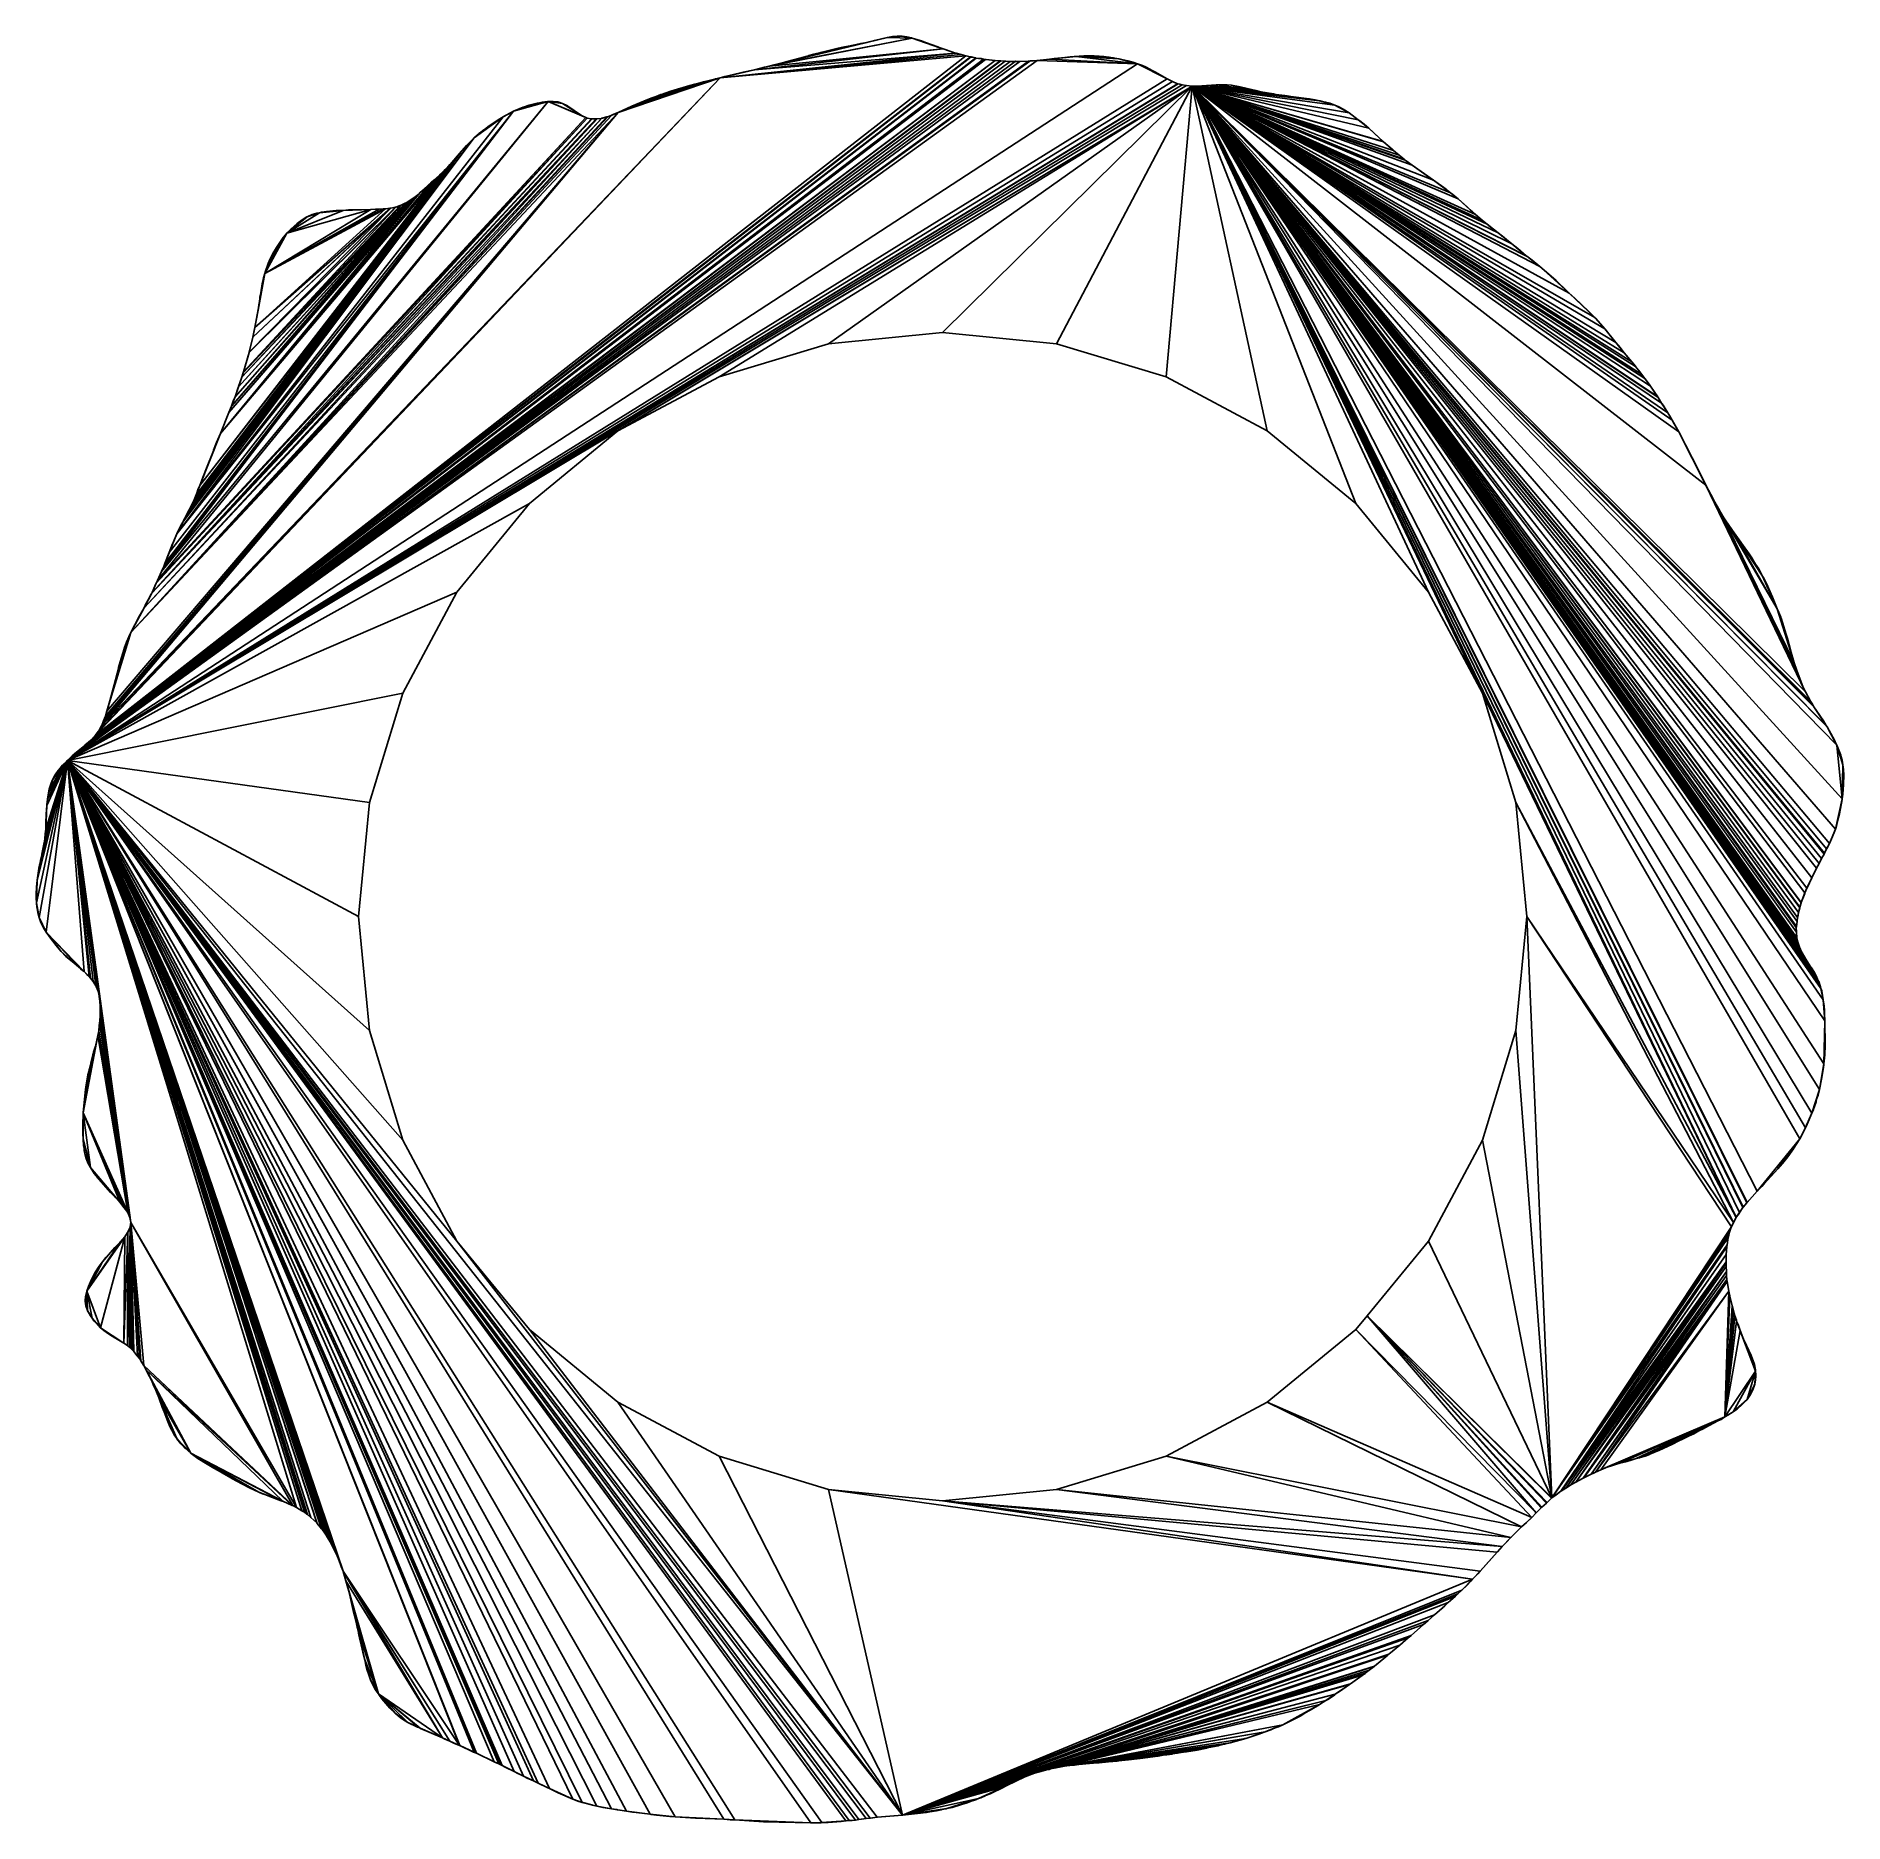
# Model space of a CAD drawing. Extents: x -96 to 96, y -96 to 93.
import ezdxf

# ---------------------------------------------------------------- set-up
doc = ezdxf.new("R2010")
doc.units = 0

msp = doc.modelspace()

# ---------------------------------------------------------------- linework, layer by layer
for points in [[(0.07, 92.11, 92), (-18.4, 90.27, 92), (-19.97, 89.89, 92)], [(1.38, 91.66, 92), (0.07, 92.11, 92), (-19.97, 89.89, 92)], [(-3.22, 93.26, 92), (-17.88, 90.4, 92), (-18.4, 90.27, 92)], [(0.07, 92.11, 92), (-3.22, 93.26, 92), (-18.4, 90.27, 92)], [(-5.86, 93.31, 92), (-7.8, 92.85, 92), (-17.88, 90.4, 92)], [(-3.22, 93.26, 92), (-5.86, 93.31, 92), (-17.88, 90.4, 92)], [(-7.8, 92.85, 92), (-8.05, 92.8, 92), (-17.88, 90.4, 92)], [(-8.05, 92.8, 92), (-9.01, 92.61, 92), (-17.88, 90.4, 92)], [(-9.01, 92.61, 92), (-16.74, 90.7, 92), (-17.88, 90.4, 92)], [(-9.01, 92.61, 92), (-9.46, 92.51, 92), (-16.74, 90.7, 92)], [(-9.46, 92.51, 92), (-12.79, 91.76, 92), (-16.74, 90.7, 92)], [(-9.46, 92.51, 92), (-9.64, 92.48, 92), (-12.79, 91.76, 92)], [(-9.64, 92.48, 92), (-10.58, 92.28, 92), (-12.79, 91.76, 92)], [(-10.58, 92.28, 92), (-11.07, 92.18, 92), (-12.79, 91.76, 92)], [(-11.07, 92.18, 92), (-12.74, 91.77, 92), (-12.79, 91.76, 92)], [(-9.64, 92.48, 92), (-10.33, 92.34, 92), (-10.58, 92.28, 92)], [(-9.01, 92.61, 92), (-9.29, 92.55, 92), (-9.46, 92.51, 92)], [(-8.05, 92.8, 92), (-8.69, 92.68, 92), (-9.01, 92.61, 92)], [(-5.86, 93.31, 92), (-5.9, 93.3, 92), (-7.8, 92.85, 92)], [(-5.9, 93.3, 92), (-7.23, 93, 92), (-7.8, 92.85, 92)], [(-5.86, 93.31, 92), (-5.88, 93.3, 92), (-5.9, 93.3, 92)], [(-4.31, 93.45, 92), (-5.31, 93.41, 92), (-5.86, 93.31, 92)], [(-3.22, 93.26, 92), (-4.31, 93.45, 92), (-5.86, 93.31, 92)], [(-5.31, 93.41, 92), (-5.36, 93.4, 92), (-5.86, 93.31, 92)], [(-4.31, 93.45, 92), (-4.83, 93.46, 92), (-5.31, 93.41, 92)], [(-3.32, 93.28, 92), (-3.79, 93.38, 92), (-4.31, 93.45, 92)], [(-3.22, 93.26, 92), (-3.32, 93.28, 92), (-4.31, 93.45, 92)], [(-3.22, 93.26, 92), (-3.27, 93.27, 92), (-3.32, 93.28, 92)], [(-2.18, 92.94, 92), (-2.23, 92.96, 92), (-3.22, 93.26, 92)], [(-1.7, 92.76, 92), (-2.18, 92.94, 92), (-3.22, 93.26, 92)], [(-0.51, 92.33, 92), (-1.7, 92.76, 92), (-3.22, 93.26, 92)], [(-0.28, 92.23, 92), (-0.51, 92.33, 92), (-3.22, 93.26, 92)], [(0.07, 92.11, 92), (-0.28, 92.23, 92), (-3.22, 93.26, 92)], [(-0.51, 92.33, 92), (-1.04, 92.52, 92), (-1.7, 92.76, 92)], [(1.38, 91.66, 92), (0.27, 92.04, 92), (0.07, 92.11, 92)], [(10.05, 90.89, 92), (9.26, 90.82, 92), (-92.88, 16.57, 92)], [(20.69, 90.53, 92), (10.05, 90.89, 92), (-92.88, 16.57, 92)], [(5.56, 90.88, 92), (-92.12, 17.26, 92), (-92.88, 16.57, 92)], [(6.12, 90.83, 92), (5.56, 90.88, 92), (-92.88, 16.57, 92)], [(6.17, 90.83, 92), (6.12, 90.83, 92), (-92.88, 16.57, 92)], [(6.65, 90.81, 92), (6.17, 90.83, 92), (-92.88, 16.57, 92)], [(9.26, 90.82, 92), (9.1, 90.81, 92), (-92.88, 16.57, 92)], [(7.17, 90.78, 92), (6.65, 90.81, 92), (-92.88, 16.57, 92)], [(9.1, 90.81, 92), (8.21, 90.78, 92), (-92.88, 16.57, 92)], [(7.69, 90.78, 92), (7.17, 90.78, 92), (-92.88, 16.57, 92)], [(8.21, 90.78, 92), (7.69, 90.78, 92), (-92.88, 16.57, 92)], [(23.82, 88.92, 92), (20.69, 90.53, 92), (-92.88, 16.57, 92)], [(4.56, 90.99, 92), (-91.56, 17.72, 92), (-92.12, 17.26, 92)], [(5.56, 90.88, 92), (4.56, 90.99, 92), (-92.12, 17.26, 92)], [(4.32, 91.02, 92), (-91.03, 18.16, 92), (-91.56, 17.72, 92)], [(4.56, 90.99, 92), (4.32, 91.02, 92), (-91.56, 17.72, 92)], [(3.56, 91.14, 92), (-90.43, 18.7, 92), (-91.03, 18.16, 92)], [(4.32, 91.02, 92), (3.56, 91.14, 92), (-91.03, 18.16, 92)], [(3.02, 91.25, 92), (-90.21, 18.92, 92), (-90.43, 18.7, 92)], [(3.52, 91.15, 92), (3.02, 91.25, 92), (-90.43, 18.7, 92)], [(3.56, 91.14, 92), (3.52, 91.15, 92), (-90.43, 18.7, 92)], [(2.97, 91.26, 92), (-89.93, 19.21, 92), (-90.21, 18.92, 92)], [(3.02, 91.25, 92), (2.97, 91.26, 92), (-90.21, 18.92, 92)], [(2.47, 91.37, 92), (-23.62, 89.03, 92), (-89.93, 19.21, 92)], [(2.97, 91.26, 92), (2.47, 91.37, 92), (-89.93, 19.21, 92)], [(1.38, 91.66, 92), (-19.97, 89.89, 92), (-23.62, 89.03, 92)], [(1.43, 91.64, 92), (1.38, 91.66, 92), (-23.62, 89.03, 92)], [(1.95, 91.5, 92), (1.43, 91.64, 92), (-23.62, 89.03, 92)], [(2.47, 91.37, 92), (1.95, 91.5, 92), (-23.62, 89.03, 92)], [(-18.4, 90.27, 92), (-18.89, 90.15, 92), (-19.97, 89.89, 92)], [(-18.4, 90.27, 92), (-18.83, 90.17, 92), (-18.89, 90.15, 92)], [(-17.88, 90.4, 92), (-18.36, 90.28, 92), (-18.4, 90.27, 92)], [(-12.79, 91.76, 92), (-14.83, 91.21, 92), (-16.74, 90.7, 92)], [(-14.83, 91.21, 92), (-14.87, 91.2, 92), (-16.74, 90.7, 92)], [(-14.87, 91.2, 92), (-16.65, 90.72, 92), (-16.74, 90.7, 92)], [(-12.79, 91.76, 92), (-13.66, 91.53, 92), (-14.83, 91.21, 92)], [(-13.66, 91.53, 92), (-14.23, 91.38, 92), (-14.83, 91.21, 92)], [(-13.66, 91.53, 92), (-14.18, 91.4, 92), (-14.23, 91.38, 92)], [(-12.79, 91.76, 92), (-13.19, 91.67, 92), (-13.66, 91.53, 92)], [(2.47, 91.37, 92), (1.97, 91.5, 92), (1.95, 91.5, 92)], [(3.11, 91.24, 92), (3.06, 91.25, 92), (3.02, 91.25, 92)], [(3.52, 91.15, 92), (3.11, 91.24, 92), (3.02, 91.25, 92)], [(4.32, 91.02, 92), (4.08, 91.07, 92), (3.56, 91.14, 92)], [(5.56, 90.88, 92), (4.61, 90.98, 92), (4.56, 90.99, 92)], [(6.17, 90.83, 92), (6.16, 90.83, 92), (6.12, 90.83, 92)], [(7.17, 90.78, 92), (6.69, 90.81, 92), (6.65, 90.81, 92)], [(8.21, 90.78, 92), (7.77, 90.79, 92), (7.69, 90.78, 92)], [(10.05, 90.89, 92), (9.34, 90.83, 92), (9.26, 90.82, 92)], [(11.34, 91, 92), (10.78, 90.96, 92), (10.05, 90.89, 92)], [(20.69, 90.53, 92), (11.34, 91, 92), (10.05, 90.89, 92)], [(14.17, 91.3, 92), (12.63, 91.16, 92), (11.34, 91, 92)], [(20.69, 90.53, 92), (14.17, 91.3, 92), (11.34, 91, 92)], [(12.63, 91.16, 92), (11.82, 91.07, 92), (11.34, 91, 92)], [(14.17, 91.3, 92), (12.7, 91.17, 92), (12.63, 91.16, 92)], [(12.7, 91.17, 92), (12.66, 91.16, 92), (12.63, 91.16, 92)], [(14.17, 91.3, 92), (13.74, 91.28, 92), (12.7, 91.17, 92)], [(13.74, 91.28, 92), (13.52, 91.27, 92), (12.7, 91.17, 92)], [(14.17, 91.3, 92), (13.95, 91.3, 92), (13.74, 91.28, 92)], [(15.57, 91.38, 92), (14.52, 91.34, 92), (14.17, 91.3, 92)], [(17.64, 91.23, 92), (15.57, 91.38, 92), (14.17, 91.3, 92)], [(14.52, 91.34, 92), (14.48, 91.33, 92), (14.17, 91.3, 92)], [(18.7, 91.05, 92), (17.64, 91.23, 92), (14.17, 91.3, 92)], [(20.69, 90.53, 92), (18.7, 91.05, 92), (14.17, 91.3, 92)], [(15.57, 91.38, 92), (15.04, 91.36, 92), (14.52, 91.34, 92)], [(15.04, 91.36, 92), (15, 91.36, 92), (14.52, 91.34, 92)], [(15.57, 91.38, 92), (15.52, 91.38, 92), (15.04, 91.36, 92)], [(16.09, 91.36, 92), (16.04, 91.37, 92), (15.57, 91.38, 92)], [(16.62, 91.33, 92), (16.09, 91.36, 92), (15.57, 91.38, 92)], [(17.64, 91.23, 92), (16.62, 91.33, 92), (15.57, 91.38, 92)], [(16.62, 91.33, 92), (16.56, 91.34, 92), (16.09, 91.36, 92)], [(17.6, 91.23, 92), (17.09, 91.3, 92), (16.62, 91.33, 92)], [(17.64, 91.23, 92), (17.6, 91.23, 92), (16.62, 91.33, 92)], [(18.18, 91.14, 92), (18.08, 91.16, 92), (17.64, 91.23, 92)], [(18.65, 91.06, 92), (18.18, 91.14, 92), (17.64, 91.23, 92)], [(18.7, 91.05, 92), (18.65, 91.06, 92), (17.64, 91.23, 92)], [(20.17, 90.7, 92), (19.65, 90.85, 92), (18.7, 91.05, 92)], [(20.69, 90.53, 92), (20.17, 90.7, 92), (18.7, 91.05, 92)], [(21.59, 90.16, 92), (21.21, 90.33, 92), (20.69, 90.53, 92)], [(22.22, 89.82, 92), (21.59, 90.16, 92), (20.69, 90.53, 92)], [(22.3, 89.78, 92), (22.22, 89.82, 92), (20.69, 90.53, 92)], [(22.83, 89.49, 92), (22.3, 89.78, 92), (20.69, 90.53, 92)], [(23.82, 88.92, 92), (22.83, 89.49, 92), (20.69, 90.53, 92)], [(24.39, 88.64, 92), (23.82, 88.92, 92), (-92.88, 16.57, 92)], [(24.91, 88.41, 92), (24.39, 88.64, 92), (-92.88, 16.57, 92)], [(25, 88.39, 92), (24.91, 88.41, 92), (-92.88, 16.57, 92)], [(25.43, 88.28, 92), (25, 88.39, 92), (-92.88, 16.57, 92)], [(25.87, 88.22, 92), (25.43, 88.28, 92), (-92.88, 16.57, 92)], [(-23.62, 89.03, 92), (-89.56, 19.68, 92), (-89.93, 19.21, 92)], [(-23.62, 89.03, 92), (-89.53, 19.73, 92), (-89.56, 19.68, 92)], [(-23.62, 89.03, 92), (-89.27, 20.23, 92), (-89.53, 19.73, 92)], [(-23.62, 89.03, 92), (-89.25, 20.25, 92), (-89.27, 20.23, 92)], [(-23.62, 89.03, 92), (-34.43, 85.34, 92), (-89.25, 20.25, 92)], [(-23.62, 89.03, 92), (-24.17, 88.91, 92), (-34.43, 85.34, 92)], [(-24.17, 88.91, 92), (-26.23, 88.37, 92), (-34.43, 85.34, 92)], [(-26.23, 88.37, 92), (-26.82, 88.21, 92), (-34.43, 85.34, 92)], [(-26.23, 88.37, 92), (-26.28, 88.36, 92), (-26.82, 88.21, 92)], [(-26.28, 88.36, 92), (-26.75, 88.23, 92), (-26.82, 88.21, 92)], [(-24.17, 88.91, 92), (-25.36, 88.61, 92), (-26.23, 88.37, 92)], [(-25.36, 88.61, 92), (-26.19, 88.38, 92), (-26.23, 88.37, 92)], [(-23.62, 89.03, 92), (-24.1, 88.93, 92), (-24.17, 88.91, 92)], [(-24.1, 88.93, 92), (-24.15, 88.92, 92), (-24.17, 88.91, 92)], [(-19.97, 89.89, 92), (-22.58, 89.29, 92), (-23.62, 89.03, 92)], [(-22.58, 89.29, 92), (-22.63, 89.28, 92), (-23.62, 89.03, 92)], [(-22.63, 89.28, 92), (-23.1, 89.18, 92), (-23.62, 89.03, 92)], [(-19.97, 89.89, 92), (-21.15, 89.63, 92), (-22.58, 89.29, 92)], [(-21.15, 89.63, 92), (-22.49, 89.31, 92), (-22.58, 89.29, 92)], [(-19.97, 89.89, 92), (-21.08, 89.65, 92), (-21.15, 89.63, 92)], [(-18.89, 90.15, 92), (-19.43, 90.03, 92), (-19.97, 89.89, 92)], [(22.3, 89.78, 92), (22.27, 89.8, 92), (22.22, 89.82, 92)], [(22.83, 89.49, 92), (22.6, 89.62, 92), (22.3, 89.78, 92)], [(23.3, 89.22, 92), (23.06, 89.37, 92), (22.83, 89.49, 92)], [(23.82, 88.92, 92), (23.3, 89.22, 92), (22.83, 89.49, 92)], [(23.82, 88.92, 92), (23.78, 88.94, 92), (23.3, 89.22, 92)], [(24.39, 88.64, 92), (24.38, 88.65, 92), (23.82, 88.92, 92)], [(25.43, 88.28, 92), (25.18, 88.35, 92), (25, 88.39, 92)], [(29.03, 88.29, 92), (28.57, 88.27, 92), (28.04, 88.21, 92)], [(32.76, 87.78, 92), (29.03, 88.29, 92), (28.04, 88.21, 92)], [(29.13, 88.3, 92), (29.09, 88.3, 92), (29.03, 88.29, 92)], [(30.65, 88.25, 92), (29.13, 88.3, 92), (29.03, 88.29, 92)], [(32.76, 87.78, 92), (30.65, 88.25, 92), (29.03, 88.29, 92)], [(30.13, 88.29, 92), (29.17, 88.3, 92), (29.13, 88.3, 92)], [(30.65, 88.25, 92), (30.13, 88.29, 92), (29.13, 88.3, 92)], [(30.65, 88.25, 92), (30.18, 88.29, 92), (30.13, 88.29, 92)], [(31.57, 88.07, 92), (31.18, 88.16, 92), (30.65, 88.25, 92)], [(32.76, 87.78, 92), (31.57, 88.07, 92), (30.65, 88.25, 92)], [(26.48, 88.15, 92), (25.87, 88.22, 92), (-92.88, 16.57, 92)], [(26.48, 88.15, 92), (-92.88, 16.57, 92), (-34.45, 51.55, 92)], [(-41.85, 86.51, 92), (-82.88, 36.62, 92), (-83.3, 35.67, 92)], [(-37.87, 84.82, 92), (-41.85, 86.51, 92), (-83.3, 35.67, 92)], [(-41.85, 86.51, 92), (-45.53, 85.48, 92), (-82.88, 36.62, 92)], [(-41.85, 86.51, 92), (-42.93, 86.35, 92), (-45.53, 85.48, 92)], [(-42.93, 86.35, 92), (-43.89, 86.13, 92), (-45.53, 85.48, 92)], [(-42.93, 86.35, 92), (-43.02, 86.33, 92), (-43.89, 86.13, 92)], [(-41.93, 86.51, 92), (-42.48, 86.44, 92), (-42.93, 86.35, 92)], [(-41.85, 86.51, 92), (-41.93, 86.51, 92), (-42.93, 86.35, 92)], [(-41.85, 86.51, 92), (-41.89, 86.51, 92), (-41.93, 86.51, 92)], [(-41.33, 86.52, 92), (-41.37, 86.52, 92), (-41.85, 86.51, 92)], [(-40.32, 86.3, 92), (-41.33, 86.52, 92), (-41.85, 86.51, 92)], [(-38.33, 85.05, 92), (-40.32, 86.3, 92), (-41.85, 86.51, 92)], [(-38.27, 85.01, 92), (-38.33, 85.05, 92), (-41.85, 86.51, 92)], [(-37.87, 84.82, 92), (-38.27, 85.01, 92), (-41.85, 86.51, 92)], [(-40.32, 86.3, 92), (-40.85, 86.5, 92), (-41.33, 86.52, 92)], [(26.48, 88.15, 92), (-34.45, 51.55, 92), (-23.73, 57.28, 92)], [(-26.82, 88.21, 92), (-30.4, 87.07, 92), (-34.43, 85.34, 92)], [(-30.4, 87.07, 92), (-32.97, 86.01, 92), (-34.43, 85.34, 92)], [(-30.4, 87.07, 92), (-31.28, 86.72, 92), (-32.97, 86.01, 92)], [(-31.28, 86.72, 92), (-31.5, 86.64, 92), (-32.97, 86.01, 92)], [(-30.4, 87.07, 92), (-30.82, 86.91, 92), (-31.28, 86.72, 92)], [(-26.82, 88.21, 92), (-28.85, 87.61, 92), (-30.4, 87.07, 92)], [(-28.85, 87.61, 92), (-29.84, 87.26, 92), (-30.4, 87.07, 92)], [(-29.84, 87.26, 92), (-29.89, 87.25, 92), (-30.4, 87.07, 92)], [(-26.82, 88.21, 92), (-28.84, 87.61, 92), (-28.85, 87.61, 92)], [(26.48, 88.15, 92), (-23.73, 57.28, 92), (-12.1, 60.81, 92)], [(-12.1, 60.81, 92), (0, 62, 92), (26.48, 88.15, 92)], [(0, 62, 92), (12.1, 60.81, 92), (26.48, 88.15, 92)], [(12.1, 60.81, 92), (23.73, 57.28, 92), (26.48, 88.15, 92)], [(23.73, 57.28, 92), (34.45, 51.55, 92), (26.48, 88.15, 92)], [(27, 88.15, 92), (26.99, 88.15, 92), (26.48, 88.15, 92)], [(35.35, 87.28, 92), (27, 88.15, 92), (26.48, 88.15, 92)], [(36.35, 87.14, 92), (35.35, 87.28, 92), (26.48, 88.15, 92)], [(36.42, 87.13, 92), (36.35, 87.14, 92), (26.48, 88.15, 92)], [(37.17, 87.02, 92), (36.42, 87.13, 92), (26.48, 88.15, 92)], [(39.99, 86.59, 92), (37.17, 87.02, 92), (26.48, 88.15, 92)], [(41.61, 86.15, 92), (39.99, 86.59, 92), (26.48, 88.15, 92)], [(43.13, 85.32, 92), (41.61, 86.15, 92), (26.48, 88.15, 92)], [(44.11, 84.58, 92), (43.13, 85.32, 92), (26.48, 88.15, 92)], [(45.22, 83.68, 92), (44.11, 84.58, 92), (26.48, 88.15, 92)], [(46.75, 82.28, 92), (45.22, 83.68, 92), (26.48, 88.15, 92)], [(46.8, 82.24, 92), (46.75, 82.28, 92), (26.48, 88.15, 92)], [(47.84, 81.33, 92), (46.8, 82.24, 92), (26.48, 88.15, 92)], [(48.45, 80.81, 92), (47.84, 81.33, 92), (26.48, 88.15, 92)], [(48.96, 80.41, 92), (48.45, 80.81, 92), (26.48, 88.15, 92)], [(49.09, 80.31, 92), (48.96, 80.41, 92), (26.48, 88.15, 92)], [(49.81, 79.78, 92), (49.09, 80.31, 92), (26.48, 88.15, 92)], [(52.08, 78.16, 92), (49.81, 79.78, 92), (26.48, 88.15, 92)], [(53.91, 76.83, 92), (52.08, 78.16, 92), (26.48, 88.15, 92)], [(54.7, 76.19, 92), (53.91, 76.83, 92), (26.48, 88.15, 92)], [(56.53, 74.53, 92), (54.7, 76.19, 92), (26.48, 88.15, 92)], [(57.25, 73.92, 92), (56.53, 74.53, 92), (26.48, 88.15, 92)], [(57.77, 73.49, 92), (57.25, 73.92, 92), (26.48, 88.15, 92)], [(58.94, 72.57, 92), (57.77, 73.49, 92), (26.48, 88.15, 92)], [(60.4, 71.41, 92), (58.94, 72.57, 92), (26.48, 88.15, 92)], [(61.97, 70.12, 92), (60.4, 71.41, 92), (26.48, 88.15, 92)], [(62.01, 70.09, 92), (61.97, 70.12, 92), (26.48, 88.15, 92)], [(63.36, 69.02, 92), (62.01, 70.09, 92), (26.48, 88.15, 92)], [(66.5, 66.17, 92), (63.36, 69.02, 92), (26.48, 88.15, 92)], [(69.22, 63.59, 92), (66.5, 66.17, 92), (26.48, 88.15, 92)], [(70.27, 62.39, 92), (69.22, 63.59, 92), (26.48, 88.15, 92)], [(71.43, 60.95, 92), (70.27, 62.39, 92), (26.48, 88.15, 92)], [(72.34, 59.84, 92), (71.43, 60.95, 92), (26.48, 88.15, 92)], [(73.13, 58.88, 92), (72.34, 59.84, 92), (26.48, 88.15, 92)], [(73.52, 58.4, 92), (73.13, 58.88, 92), (26.48, 88.15, 92)], [(74.19, 57.54, 92), (73.52, 58.4, 92), (26.48, 88.15, 92)], [(74.53, 57.11, 92), (74.19, 57.54, 92), (26.48, 88.15, 92)], [(75.12, 56.31, 92), (74.53, 57.11, 92), (26.48, 88.15, 92)], [(75.88, 55.17, 92), (75.12, 56.31, 92), (26.48, 88.15, 92)], [(75.92, 55.12, 92), (75.88, 55.17, 92), (26.48, 88.15, 92)], [(76.3, 54.51, 92), (75.92, 55.12, 92), (26.48, 88.15, 92)], [(76.94, 53.47, 92), (76.3, 54.51, 92), (26.48, 88.15, 92)], [(77.41, 52.68, 92), (76.94, 53.47, 92), (26.48, 88.15, 92)], [(78.13, 51.45, 92), (77.41, 52.68, 92), (26.48, 88.15, 92)], [(81, 45.78, 92), (78.13, 51.45, 92), (26.48, 88.15, 92)], [(91.53, 23.9, 92), (81, 45.78, 92), (26.48, 88.15, 92)], [(91.56, 23.85, 92), (91.53, 23.9, 92), (26.48, 88.15, 92)], [(92.1, 22.86, 92), (91.56, 23.85, 92), (26.48, 88.15, 92)], [(92.24, 22.64, 92), (92.1, 22.86, 92), (26.48, 88.15, 92)], [(92.41, 22.34, 92), (92.24, 22.64, 92), (26.48, 88.15, 92)], [(92.45, 22.28, 92), (92.41, 22.34, 92), (26.48, 88.15, 92)], [(93.76, 20.28, 92), (92.45, 22.28, 92), (26.48, 88.15, 92)], [(93.85, 20.14, 92), (93.76, 20.28, 92), (26.48, 88.15, 92)], [(94.88, 18.19, 92), (93.85, 20.14, 92), (26.48, 88.15, 92)], [(95.45, 12.49, 92), (94.88, 18.19, 92), (26.48, 88.15, 92)], [(94.74, 9.29, 92), (95.45, 12.49, 92), (26.48, 88.15, 92)], [(94.1, 7.77, 92), (94.74, 9.29, 92), (26.48, 88.15, 92)], [(93.81, 7.2, 92), (94.1, 7.77, 92), (26.48, 88.15, 92)], [(93.58, 6.74, 92), (93.81, 7.2, 92), (26.48, 88.15, 92)], [(93.53, 6.64, 92), (93.58, 6.74, 92), (26.48, 88.15, 92)], [(93.27, 6.17, 92), (93.53, 6.64, 92), (26.48, 88.15, 92)], [(93.01, 5.64, 92), (93.27, 6.17, 92), (26.48, 88.15, 92)], [(92.74, 5.14, 92), (93.01, 5.64, 92), (26.48, 88.15, 92)], [(92.24, 4.12, 92), (92.74, 5.14, 92), (26.48, 88.15, 92)], [(91.72, 3.03, 92), (92.24, 4.12, 92), (26.48, 88.15, 92)], [(91.49, 2.51, 92), (91.72, 3.03, 92), (26.48, 88.15, 92)], [(91.12, 1.51, 92), (91.49, 2.51, 92), (26.48, 88.15, 92)], [(91.1, 1.46, 92), (91.12, 1.51, 92), (26.48, 88.15, 92)], [(90.97, 0.99, 92), (91.1, 1.46, 92), (26.48, 88.15, 92)], [(90.95, 0.94, 92), (90.97, 0.99, 92), (26.48, 88.15, 92)], [(90.82, 0.42, 92), (90.95, 0.94, 92), (26.48, 88.15, 92)], [(90.73, -0.1, 92), (90.82, 0.42, 92), (26.48, 88.15, 92)], [(90.67, -0.51, 92), (90.73, -0.1, 92), (26.48, 88.15, 92)], [(90.6, -1.05, 92), (90.67, -0.51, 92), (26.48, 88.15, 92)], [(90.59, -1.15, 92), (90.6, -1.05, 92), (26.48, 88.15, 92)], [(90.6, -1.67, 92), (90.59, -1.15, 92), (26.48, 88.15, 92)], [(90.65, -2.24, 92), (90.6, -1.67, 92), (26.48, 88.15, 92)], [(90.75, -2.71, 92), (90.65, -2.24, 92), (26.48, 88.15, 92)], [(90.92, -3.23, 92), (90.75, -2.71, 92), (26.48, 88.15, 92)], [(91.15, -3.74, 92), (90.92, -3.23, 92), (26.48, 88.15, 92)], [(91.17, -3.79, 92), (91.15, -3.74, 92), (26.48, 88.15, 92)], [(91.2, -3.83, 92), (91.17, -3.79, 92), (26.48, 88.15, 92)], [(91.6, -4.52, 92), (91.2, -3.83, 92), (26.48, 88.15, 92)], [(92.14, -5.36, 92), (91.6, -4.52, 92), (26.48, 88.15, 92)], [(92.18, -5.43, 92), (92.14, -5.36, 92), (26.48, 88.15, 92)], [(92.44, -5.84, 92), (92.18, -5.43, 92), (26.48, 88.15, 92)], [(92.89, -6.74, 92), (92.44, -5.84, 92), (26.48, 88.15, 92)], [(93.12, -7.36, 92), (92.89, -6.74, 92), (26.48, 88.15, 92)], [(93.21, -7.62, 92), (93.12, -7.36, 92), (26.48, 88.15, 92)], [(93.45, -8.85, 92), (93.21, -7.62, 92), (26.48, 88.15, 92)], [(93.63, -11.06, 92), (93.45, -8.85, 92), (26.48, 88.15, 92)], [(93.51, -15.62, 92), (93.63, -11.06, 92), (26.48, 88.15, 92)], [(93.05, -18.37, 92), (93.51, -15.62, 92), (26.48, 88.15, 92)], [(92.24, -20.86, 92), (93.05, -18.37, 92), (26.48, 88.15, 92)], [(91.55, -22.41, 92), (92.24, -20.86, 92), (26.48, 88.15, 92)], [(90.95, -23.59, 92), (91.55, -22.41, 92), (26.48, 88.15, 92)], [(86.44, -29.16, 92), (90.95, -23.59, 92), (26.48, 88.15, 92)], [(85.37, -30.35, 92), (86.44, -29.16, 92), (26.48, 88.15, 92)], [(85.35, -30.37, 92), (85.37, -30.35, 92), (26.48, 88.15, 92)], [(84.94, -30.86, 92), (85.35, -30.37, 92), (26.48, 88.15, 92)], [(84.92, -30.89, 92), (84.94, -30.86, 92), (26.48, 88.15, 92)], [(84.56, -31.42, 92), (84.92, -30.89, 92), (26.48, 88.15, 92)], [(84.21, -31.92, 92), (84.56, -31.42, 92), (26.48, 88.15, 92)], [(84.2, -31.94, 92), (84.21, -31.92, 92), (26.48, 88.15, 92)], [(57.28, 23.73, 92), (84.2, -31.94, 92), (26.48, 88.15, 92)], [(51.55, 34.45, 92), (57.28, 23.73, 92), (26.48, 88.15, 92)], [(43.84, 43.84, 92), (51.55, 34.45, 92), (26.48, 88.15, 92)], [(34.45, 51.55, 92), (43.84, 43.84, 92), (26.48, 88.15, 92)], [(28.04, 88.21, 92), (27.93, 88.2, 92), (27, 88.15, 92)], [(33.78, 87.56, 92), (28.04, 88.21, 92), (27, 88.15, 92)], [(27.93, 88.2, 92), (27.15, 88.16, 92), (27, 88.15, 92)], [(35.35, 87.28, 92), (33.78, 87.56, 92), (27, 88.15, 92)], [(27.93, 88.2, 92), (27.52, 88.19, 92), (27.15, 88.16, 92)], [(33.78, 87.56, 92), (32.76, 87.78, 92), (28.04, 88.21, 92)], [(33.78, 87.56, 92), (33.24, 87.68, 92), (32.76, 87.78, 92)], [(35.35, 87.28, 92), (35.12, 87.33, 92), (33.78, 87.56, 92)], [(36.35, 87.14, 92), (36.3, 87.15, 92), (35.35, 87.28, 92)], [(37.17, 87.02, 92), (36.55, 87.12, 92), (36.42, 87.13, 92)], [(38.88, 86.79, 92), (37.25, 87.01, 92), (37.17, 87.02, 92)], [(39.99, 86.59, 92), (38.88, 86.79, 92), (37.17, 87.02, 92)], [(39.53, 86.7, 92), (39, 86.77, 92), (38.88, 86.79, 92)], [(39.99, 86.59, 92), (39.53, 86.7, 92), (38.88, 86.79, 92)], [(40.57, 86.46, 92), (40.05, 86.58, 92), (39.99, 86.59, 92)], [(40.62, 86.45, 92), (40.57, 86.46, 92), (39.99, 86.59, 92)], [(41.61, 86.15, 92), (40.62, 86.45, 92), (39.99, 86.59, 92)], [(41.61, 86.15, 92), (41.09, 86.34, 92), (40.62, 86.45, 92)], [(-34.43, 85.34, 92), (-89.23, 20.29, 92), (-89.25, 20.25, 92)], [(-34.43, 85.34, 92), (-89.03, 20.77, 92), (-89.23, 20.29, 92)], [(-34.43, 85.34, 92), (-88.85, 21.29, 92), (-89.03, 20.77, 92)], [(-34.43, 85.34, 92), (-88.68, 21.82, 92), (-88.85, 21.29, 92)], [(-34.43, 85.34, 92), (-86.13, 30.17, 92), (-88.68, 21.82, 92)], [(-34.43, 85.34, 92), (-35.1, 85.07, 92), (-86.13, 30.17, 92)], [(-35.1, 85.07, 92), (-35.54, 84.91, 92), (-86.13, 30.17, 92)], [(-35.54, 84.91, 92), (-35.63, 84.88, 92), (-86.13, 30.17, 92)], [(-35.63, 84.88, 92), (-36.15, 84.74, 92), (-86.13, 30.17, 92)], [(-36.15, 84.74, 92), (-36.2, 84.73, 92), (-86.13, 30.17, 92)], [(-36.2, 84.73, 92), (-84.73, 32.78, 92), (-86.13, 30.17, 92)], [(-36.2, 84.73, 92), (-36.67, 84.67, 92), (-84.73, 32.78, 92)], [(-36.67, 84.67, 92), (-83.92, 34.34, 92), (-84.73, 32.78, 92)], [(-37.25, 84.68, 92), (-83.89, 34.39, 92), (-83.92, 34.34, 92)], [(-37.19, 84.67, 92), (-37.25, 84.68, 92), (-83.92, 34.34, 92)], [(-36.75, 84.67, 92), (-37.19, 84.67, 92), (-83.92, 34.34, 92)], [(-36.67, 84.67, 92), (-36.75, 84.67, 92), (-83.92, 34.34, 92)], [(-37.71, 84.77, 92), (-83.44, 35.39, 92), (-83.89, 34.39, 92)], [(-37.25, 84.68, 92), (-37.71, 84.77, 92), (-83.89, 34.39, 92)], [(-37.87, 84.82, 92), (-83.3, 35.67, 92), (-83.44, 35.39, 92)], [(-37.71, 84.77, 92), (-37.87, 84.82, 92), (-83.44, 35.39, 92)], [(-45.53, 85.48, 92), (-82.65, 37.17, 92), (-82.88, 36.62, 92)], [(-45.53, 85.48, 92), (-82.53, 37.47, 92), (-82.65, 37.17, 92)], [(-45.53, 85.48, 92), (-82.07, 38.64, 92), (-82.53, 37.47, 92)], [(-45.53, 85.48, 92), (-81.27, 40.62, 92), (-82.07, 38.64, 92)], [(-45.53, 85.48, 92), (-46.63, 84.89, 92), (-81.27, 40.62, 92)], [(-46.63, 84.89, 92), (-49.7, 82.66, 92), (-81.27, 40.62, 92)], [(-46.63, 84.89, 92), (-47.62, 84.26, 92), (-49.7, 82.66, 92)], [(-46.63, 84.89, 92), (-47.15, 84.57, 92), (-47.62, 84.26, 92)], [(-45.53, 85.48, 92), (-45.57, 85.46, 92), (-46.63, 84.89, 92)], [(-45.57, 85.46, 92), (-46.54, 84.95, 92), (-46.63, 84.89, 92)], [(-43.89, 86.13, 92), (-44.38, 85.95, 92), (-45.53, 85.48, 92)], [(-44.38, 85.95, 92), (-44.44, 85.93, 92), (-45.53, 85.48, 92)], [(-44.44, 85.93, 92), (-44.5, 85.91, 92), (-45.53, 85.48, 92)], [(-44.5, 85.91, 92), (-45.02, 85.72, 92), (-45.53, 85.48, 92)], [(-43.89, 86.13, 92), (-43.98, 86.11, 92), (-44.38, 85.95, 92)], [(-39.78, 86.04, 92), (-39.8, 86.06, 92), (-40.32, 86.3, 92)], [(-38.33, 85.05, 92), (-39.78, 86.04, 92), (-40.32, 86.3, 92)], [(-37.87, 84.82, 92), (-38.24, 85, 92), (-38.27, 85.01, 92)], [(-35.63, 84.88, 92), (-36.1, 84.75, 92), (-36.15, 84.74, 92)], [(-34.43, 85.34, 92), (-35.06, 85.09, 92), (-35.1, 85.07, 92)], [(-32.97, 86.01, 92), (-33.06, 85.97, 92), (-34.43, 85.34, 92)], [(-33.06, 85.97, 92), (-33.54, 85.76, 92), (-34.43, 85.34, 92)], [(-32.97, 86.01, 92), (-33.02, 85.98, 92), (-33.06, 85.97, 92)], [(42.05, 85.94, 92), (42.01, 85.97, 92), (41.61, 86.15, 92)], [(42.1, 85.92, 92), (42.05, 85.94, 92), (41.61, 86.15, 92)], [(43.13, 85.32, 92), (42.1, 85.92, 92), (41.61, 86.15, 92)], [(43.13, 85.32, 92), (42.49, 85.71, 92), (42.1, 85.92, 92)], [(43.46, 85.08, 92), (43.19, 85.28, 92), (43.13, 85.32, 92)], [(44.11, 84.58, 92), (43.46, 85.08, 92), (43.13, 85.32, 92)], [(44.74, 84.1, 92), (44.27, 84.46, 92), (44.11, 84.58, 92)], [(45.22, 83.68, 92), (44.74, 84.1, 92), (44.11, 84.58, 92)], [(-49.7, 82.66, 92), (-80.56, 41.99, 92), (-81.27, 40.62, 92)], [(-49.7, 82.66, 92), (-80.45, 42.21, 92), (-80.56, 41.99, 92)], [(-49.7, 82.66, 92), (-79.95, 43.17, 92), (-80.45, 42.21, 92)], [(-49.7, 82.66, 92), (-79.93, 43.19, 92), (-79.95, 43.17, 92)], [(-49.7, 82.66, 92), (-79.92, 43.21, 92), (-79.93, 43.19, 92)], [(-49.7, 82.66, 92), (-50.97, 81.31, 92), (-79.92, 43.21, 92)], [(-49.7, 82.66, 92), (-50.52, 81.84, 92), (-50.97, 81.31, 92)], [(-49.7, 82.66, 92), (-50.04, 82.35, 92), (-50.52, 81.84, 92)], [(-47.62, 84.26, 92), (-48.13, 83.94, 92), (-49.7, 82.66, 92)], [(-48.13, 83.94, 92), (-48.63, 83.56, 92), (-49.7, 82.66, 92)], [(-48.63, 83.56, 92), (-48.67, 83.53, 92), (-49.7, 82.66, 92)], [(-48.67, 83.53, 92), (-49.15, 83.15, 92), (-49.7, 82.66, 92)], [(-49.15, 83.15, 92), (-49.2, 83.11, 92), (-49.7, 82.66, 92)], [(-49.2, 83.11, 92), (-49.48, 82.87, 92), (-49.7, 82.66, 92)], [(-49.48, 82.87, 92), (-49.52, 82.83, 92), (-49.7, 82.66, 92)], [(-48.67, 83.53, 92), (-48.88, 83.37, 92), (-49.15, 83.15, 92)], [(-48.13, 83.94, 92), (-48.17, 83.91, 92), (-48.63, 83.56, 92)], [(46.34, 82.67, 92), (45.29, 83.62, 92), (45.22, 83.68, 92)], [(46.75, 82.28, 92), (46.34, 82.67, 92), (45.22, 83.68, 92)], [(-50.97, 81.31, 92), (-51.49, 80.74, 92), (-79.92, 43.21, 92)], [(-51.49, 80.74, 92), (-79.68, 43.74, 92), (-79.92, 43.21, 92)], [(-51.49, 80.74, 92), (-52.27, 79.85, 92), (-79.68, 43.74, 92)], [(-50.97, 81.31, 92), (-51.04, 81.24, 92), (-51.49, 80.74, 92)], [(-51.04, 81.24, 92), (-51.46, 80.78, 92), (-51.49, 80.74, 92)], [(-50.52, 81.84, 92), (-50.57, 81.78, 92), (-50.97, 81.31, 92)], [(-50.04, 82.35, 92), (-50.23, 82.15, 92), (-50.52, 81.84, 92)], [(47.84, 81.33, 92), (47.7, 81.46, 92), (46.8, 82.24, 92)], [(-52.27, 79.85, 92), (-79.44, 44.25, 92), (-79.68, 43.74, 92)], [(-52.27, 79.85, 92), (-52.28, 79.84, 92), (-79.44, 44.25, 92)], [(-52.28, 79.84, 92), (-79.21, 44.78, 92), (-79.44, 44.25, 92)], [(-52.28, 79.84, 92), (-52.79, 79.3, 92), (-79.21, 44.78, 92)], [(-52.79, 79.3, 92), (-78.83, 45.75, 92), (-79.21, 44.78, 92)], [(-52.79, 79.3, 92), (-53.24, 78.84, 92), (-78.83, 45.75, 92)], [(-53.24, 78.84, 92), (-76.63, 51.28, 92), (-78.83, 45.75, 92)], [(-53.24, 78.84, 92), (-53.87, 78.26, 92), (-76.63, 51.28, 92)], [(-52.79, 79.3, 92), (-53.05, 79.04, 92), (-53.24, 78.84, 92)], [(-52.28, 79.84, 92), (-52.31, 79.8, 92), (-52.79, 79.3, 92)], [(49.81, 79.78, 92), (49.45, 80.05, 92), (49.09, 80.31, 92)], [(52.08, 78.16, 92), (52.07, 78.17, 92), (49.81, 79.78, 92)], [(-53.87, 78.26, 92), (-54.19, 77.98, 92), (-76.63, 51.28, 92)], [(-54.19, 77.98, 92), (-55.45, 76.85, 92), (-76.63, 51.28, 92)], [(-55.45, 76.85, 92), (-55.81, 76.54, 92), (-76.63, 51.28, 92)], [(-54.19, 77.98, 92), (-54.82, 77.41, 92), (-55.45, 76.85, 92)], [(-53.87, 78.26, 92), (-54.17, 78, 92), (-54.19, 77.98, 92)], [(53.57, 77.09, 92), (53.42, 77.21, 92), (52.08, 78.16, 92)], [(53.91, 76.83, 92), (53.57, 77.09, 92), (52.08, 78.16, 92)], [(54.55, 76.31, 92), (54.15, 76.65, 92), (53.91, 76.83, 92)], [(54.7, 76.19, 92), (54.55, 76.31, 92), (53.91, 76.83, 92)], [(-55.81, 76.54, 92), (-75.73, 53.51, 92), (-76.63, 51.28, 92)], [(-55.81, 76.54, 92), (-55.98, 76.4, 92), (-75.73, 53.51, 92)], [(-55.98, 76.4, 92), (-75.46, 54.17, 92), (-75.73, 53.51, 92)], [(-55.98, 76.4, 92), (-56.49, 76.05, 92), (-75.46, 54.17, 92)], [(-56.49, 76.05, 92), (-75.09, 55.17, 92), (-75.46, 54.17, 92)], [(-56.49, 76.05, 92), (-56.98, 75.74, 92), (-75.09, 55.17, 92)], [(-56.98, 75.74, 92), (-74.73, 56.22, 92), (-75.09, 55.17, 92)], [(-56.98, 75.74, 92), (-57.02, 75.72, 92), (-74.73, 56.22, 92)], [(-57.02, 75.72, 92), (-74.37, 57.26, 92), (-74.73, 56.22, 92)], [(-57.02, 75.72, 92), (-57.39, 75.54, 92), (-74.37, 57.26, 92)], [(-57.39, 75.54, 92), (-74.21, 57.73, 92), (-74.37, 57.26, 92)], [(-57.39, 75.54, 92), (-57.55, 75.48, 92), (-74.21, 57.73, 92)], [(-57.55, 75.48, 92), (-74.18, 57.84, 92), (-74.21, 57.73, 92)], [(-57.55, 75.48, 92), (-58.02, 75.32, 92), (-74.18, 57.84, 92)], [(-58.02, 75.32, 92), (-73.59, 59.87, 92), (-74.18, 57.84, 92)], [(-58.02, 75.32, 92), (-58.07, 75.31, 92), (-73.59, 59.87, 92)], [(-58.07, 75.31, 92), (-73.58, 59.93, 92), (-73.59, 59.87, 92)], [(-58.07, 75.31, 92), (-58.55, 75.21, 92), (-73.58, 59.93, 92)], [(-58.55, 75.21, 92), (-73.2, 61.5, 92), (-73.58, 59.93, 92)], [(-58.55, 75.21, 92), (-58.59, 75.2, 92), (-73.2, 61.5, 92)], [(-58.59, 75.2, 92), (-73, 62.52, 92), (-73.2, 61.5, 92)], [(-58.59, 75.2, 92), (-59.11, 75.14, 92), (-73, 62.52, 92)], [(-59.11, 75.14, 92), (-71.92, 68.26, 92), (-73, 62.52, 92)], [(-59.11, 75.14, 92), (-59.32, 75.12, 92), (-71.92, 68.26, 92)], [(-59.32, 75.12, 92), (-59.78, 75.09, 92), (-71.92, 68.26, 92)], [(-59.78, 75.09, 92), (-60.69, 75.07, 92), (-71.92, 68.26, 92)], [(-60.69, 75.07, 92), (-69.58, 72.53, 92), (-71.92, 68.26, 92)], [(-60.69, 75.07, 92), (-63.63, 74.97, 92), (-69.58, 72.53, 92)], [(-63.63, 74.97, 92), (-66.13, 74.71, 92), (-69.58, 72.53, 92)], [(-63.63, 74.97, 92), (-63.98, 74.95, 92), (-66.13, 74.71, 92)], [(-63.98, 74.95, 92), (-65.37, 74.83, 92), (-66.13, 74.71, 92)], [(-65.37, 74.83, 92), (-65.9, 74.76, 92), (-66.13, 74.71, 92)], [(-63.98, 74.95, 92), (-64.35, 74.94, 92), (-65.37, 74.83, 92)], [(-64.35, 74.94, 92), (-65.33, 74.84, 92), (-65.37, 74.83, 92)], [(-60.69, 75.07, 92), (-63.05, 75.01, 92), (-63.63, 74.97, 92)], [(-59.78, 75.09, 92), (-60.18, 75.09, 92), (-60.69, 75.07, 92)], [(-58.59, 75.2, 92), (-58.65, 75.2, 92), (-59.11, 75.14, 92)], [(55.97, 75.04, 92), (55.7, 75.3, 92), (54.7, 76.19, 92)], [(56.32, 74.72, 92), (55.97, 75.04, 92), (54.7, 76.19, 92)], [(56.53, 74.53, 92), (56.32, 74.72, 92), (54.7, 76.19, 92)], [(56.32, 74.72, 92), (56.25, 74.79, 92), (55.97, 75.04, 92)], [(-66.13, 74.71, 92), (-67.42, 74.29, 92), (-69.58, 72.53, 92)], [(-67.42, 74.29, 92), (-68.51, 73.58, 92), (-69.58, 72.53, 92)], [(-68.51, 73.58, 92), (-69.23, 72.91, 92), (-69.58, 72.53, 92)], [(-69.23, 72.91, 92), (-69.55, 72.58, 92), (-69.58, 72.53, 92)], [(-68.51, 73.58, 92), (-69.18, 72.96, 92), (-69.23, 72.91, 92)], [(-68.51, 73.58, 92), (-69.17, 72.98, 92), (-69.18, 72.96, 92)], [(-67.42, 74.29, 92), (-67.46, 74.27, 92), (-68.51, 73.58, 92)], [(-67.46, 74.27, 92), (-67.96, 73.97, 92), (-68.51, 73.58, 92)], [(-67.96, 73.97, 92), (-68.5, 73.59, 92), (-68.51, 73.58, 92)], [(-66.13, 74.71, 92), (-66.42, 74.67, 92), (-67.42, 74.29, 92)], [(-66.42, 74.67, 92), (-66.89, 74.53, 92), (-67.42, 74.29, 92)], [(-66.89, 74.53, 92), (-66.93, 74.51, 92), (-67.42, 74.29, 92)], [(-66.13, 74.71, 92), (-66.37, 74.68, 92), (-66.42, 74.67, 92)], [(57.25, 73.92, 92), (57.2, 73.97, 92), (56.53, 74.53, 92)], [(57.77, 73.49, 92), (57.31, 73.87, 92), (57.25, 73.92, 92)], [(58.38, 73.02, 92), (57.97, 73.34, 92), (57.77, 73.49, 92)], [(58.94, 72.57, 92), (58.38, 73.02, 92), (57.77, 73.49, 92)], [(-69.58, 72.53, 92), (-71.58, 69.31, 92), (-71.92, 68.26, 92)], [(-69.58, 72.53, 92), (-71.11, 70.31, 92), (-71.58, 69.31, 92)], [(-69.58, 72.53, 92), (-70.69, 71.02, 92), (-71.11, 70.31, 92)], [(-70.69, 71.02, 92), (-71.07, 70.39, 92), (-71.11, 70.32, 92)], [(-70.69, 71.02, 92), (-71.11, 70.32, 92), (-71.11, 70.31, 92)], [(-69.58, 72.53, 92), (-70.11, 71.89, 92), (-70.69, 71.02, 92)], [(-70.11, 71.89, 92), (-70.66, 71.06, 92), (-70.69, 71.02, 92)], [(-69.58, 72.53, 92), (-70.07, 71.94, 92), (-70.11, 71.89, 92)], [(59.4, 72.22, 92), (59.32, 72.28, 92), (58.94, 72.57, 92)], [(59.82, 71.89, 92), (59.4, 72.22, 92), (58.94, 72.57, 92)], [(60.4, 71.41, 92), (59.82, 71.89, 92), (58.94, 72.57, 92)], [(61.03, 70.91, 92), (61, 70.93, 92), (60.4, 71.41, 92)], [(61.94, 70.15, 92), (61.03, 70.91, 92), (60.4, 71.41, 92)], [(61.97, 70.12, 92), (61.94, 70.15, 92), (60.4, 71.41, 92)], [(-71.58, 69.31, 92), (-71.61, 69.21, 92), (-71.92, 68.26, 92)], [(-71.61, 69.21, 92), (-71.85, 68.5, 92), (-71.92, 68.26, 92)], [(-71.58, 69.31, 92), (-71.6, 69.26, 92), (-71.61, 69.21, 92)], [(-71.11, 70.31, 92), (-71.36, 69.81, 92), (-71.58, 69.31, 92)], [(-71.11, 70.31, 92), (-71.35, 69.82, 92), (-71.36, 69.81, 92)], [(63.36, 69.02, 92), (62.55, 69.68, 92), (62.01, 70.09, 92)], [(-71.92, 68.26, 92), (-72.65, 64.37, 92), (-73, 62.52, 92)], [(-71.92, 68.26, 92), (-72.5, 65.31, 92), (-72.65, 64.37, 92)], [(-71.92, 68.26, 92), (-72.36, 66.2, 92), (-72.5, 65.31, 92)], [(-71.92, 68.26, 92), (-72.2, 67.17, 92), (-72.36, 66.2, 92)], [(-72.2, 67.17, 92), (-72.32, 66.44, 92), (-72.36, 66.2, 92)], [(-71.92, 68.26, 92), (-72.14, 67.42, 92), (-72.2, 67.17, 92)], [(-72.14, 67.42, 92), (-72.16, 67.36, 92), (-72.2, 67.17, 92)], [(-71.92, 68.26, 92), (-72.05, 67.79, 92), (-72.14, 67.44, 92)], [(-71.92, 68.26, 92), (-72.14, 67.44, 92), (-72.14, 67.42, 92)], [(65.1, 67.52, 92), (64.09, 68.42, 92), (63.36, 69.02, 92)], [(66.5, 66.17, 92), (65.1, 67.52, 92), (63.36, 69.02, 92)], [(66.5, 66.17, 92), (66.29, 66.38, 92), (65.1, 67.52, 92)], [(-72.5, 65.31, 92), (-72.56, 64.94, 92), (-72.65, 64.37, 92)], [(-72.36, 66.2, 92), (-72.45, 65.64, 92), (-72.5, 65.31, 92)], [(-72.45, 65.64, 92), (-72.46, 65.61, 92), (-72.5, 65.31, 92)], [(-72.36, 66.2, 92), (-72.44, 65.75, 92), (-72.45, 65.64, 92)], [(67.19, 65.53, 92), (67.08, 65.64, 92), (66.5, 66.17, 92)], [(68.75, 64.07, 92), (67.19, 65.53, 92), (66.5, 66.17, 92)], [(69.22, 63.59, 92), (68.75, 64.07, 92), (66.5, 66.17, 92)], [(68.73, 64.08, 92), (67.65, 65.12, 92), (67.19, 65.53, 92)], [(68.75, 64.07, 92), (68.73, 64.08, 92), (67.19, 65.53, 92)], [(-72.65, 64.37, 92), (-72.82, 63.47, 92), (-73, 62.52, 92)], [(69.26, 63.54, 92), (69.25, 63.55, 92), (69.22, 63.59, 92)], [(69.3, 63.5, 92), (69.26, 63.54, 92), (69.22, 63.59, 92)], [(70.27, 62.39, 92), (69.3, 63.5, 92), (69.22, 63.59, 92)], [(70.27, 62.39, 92), (70.25, 62.42, 92), (69.3, 63.5, 92)], [(-73, 62.52, 92), (-73.06, 62.23, 92), (-73.2, 61.5, 92)], [(71.38, 61.02, 92), (70.29, 62.37, 92), (70.27, 62.39, 92)], [(71.42, 60.97, 92), (71.38, 61.02, 92), (70.27, 62.39, 92)], [(71.43, 60.95, 92), (71.42, 60.97, 92), (70.27, 62.39, 92)], [(-73.59, 59.87, 92), (-73.74, 59.37, 92), (-74.18, 57.84, 92)], [(-73.59, 59.87, 92), (-73.73, 59.39, 92), (-73.74, 59.37, 92)], [(71.9, 60.42, 92), (71.88, 60.45, 92), (71.43, 60.95, 92)], [(72.34, 59.84, 92), (71.9, 60.42, 92), (71.43, 60.95, 92)], [(73.13, 58.88, 92), (72.69, 59.43, 92), (72.34, 59.84, 92)], [(73.52, 58.4, 92), (73.51, 58.42, 92), (73.13, 58.88, 92)], [(74.19, 57.54, 92), (73.99, 57.83, 92), (73.52, 58.4, 92)], [(-74.73, 56.22, 92), (-74.75, 56.16, 92), (-75.09, 55.17, 92)], [(-74.37, 57.26, 92), (-74.71, 56.26, 92), (-74.73, 56.22, 92)], [(74.49, 57.17, 92), (74.42, 57.27, 92), (74.19, 57.54, 92)], [(74.53, 57.11, 92), (74.49, 57.17, 92), (74.19, 57.54, 92)], [(75.09, 56.36, 92), (75.05, 56.41, 92), (74.53, 57.11, 92)], [(75.12, 56.31, 92), (75.09, 56.36, 92), (74.53, 57.11, 92)], [(75.87, 55.19, 92), (75.84, 55.24, 92), (75.12, 56.31, 92)], [(75.88, 55.17, 92), (75.87, 55.19, 92), (75.12, 56.31, 92)], [(-75.46, 54.17, 92), (-75.72, 53.55, 92), (-75.73, 53.51, 92)], [(-75.09, 55.17, 92), (-75.28, 54.7, 92), (-75.46, 54.17, 92)], [(76.3, 54.51, 92), (76.09, 54.85, 92), (75.92, 55.12, 92)], [(76.56, 54.11, 92), (76.48, 54.24, 92), (76.3, 54.51, 92)], [(76.94, 53.47, 92), (76.56, 54.11, 92), (76.3, 54.51, 92)], [(77.41, 52.68, 92), (77.12, 53.18, 92), (76.94, 53.47, 92)], [(78.13, 51.45, 92), (77.62, 52.32, 92), (77.41, 52.68, 92)], [(-92.88, 16.57, 92), (-43.84, 43.84, 92), (-34.45, 51.55, 92)], [(-76.63, 51.28, 92), (-78.17, 47.44, 92), (-78.83, 45.75, 92)], [(-76.63, 51.28, 92), (-77.39, 49.44, 92), (-78.17, 47.44, 92)], [(-76.63, 51.28, 92), (-77.37, 49.5, 92), (-77.39, 49.44, 92)], [(-76.63, 51.28, 92), (-77.04, 50.33, 92), (-77.37, 49.5, 92)], [(80.24, 47.31, 92), (80.23, 47.33, 92), (78.13, 51.45, 92)], [(81, 45.78, 92), (80.24, 47.31, 92), (78.13, 51.45, 92)], [(-77.39, 49.44, 92), (-77.81, 48.39, 92), (-78.17, 47.44, 92)], [(-78.17, 47.44, 92), (-78.23, 47.27, 92), (-78.83, 45.75, 92)], [(-78.23, 47.27, 92), (-78.44, 46.79, 92), (-78.83, 45.75, 92)], [(80.72, 46.34, 92), (80.69, 46.4, 92), (80.24, 47.31, 92)], [(81, 45.78, 92), (80.72, 46.34, 92), (80.24, 47.31, 92)], [(81, 45.78, 92), (80.78, 46.22, 92), (80.72, 46.34, 92)], [(-78.83, 45.75, 92), (-79.11, 45.05, 92), (-79.21, 44.78, 92)], [(-78.83, 45.75, 92), (-79.02, 45.29, 92), (-79.11, 45.05, 92)], [(-78.83, 45.75, 92), (-78.94, 45.49, 92), (-79.02, 45.29, 92)], [(81.8, 44.26, 92), (81.57, 44.72, 92), (81, 45.78, 92)], [(91.3, 24.43, 92), (81.8, 44.26, 92), (81, 45.78, 92)], [(91.53, 23.9, 92), (91.3, 24.43, 92), (81, 45.78, 92)], [(91.07, 24.99, 92), (81.85, 44.16, 92), (81.8, 44.26, 92)], [(91.3, 24.43, 92), (91.07, 24.99, 92), (81.8, 44.26, 92)], [(82.56, 42.93, 92), (82.44, 43.15, 92), (81.85, 44.16, 92)], [(90.64, 26.14, 92), (82.56, 42.93, 92), (81.85, 44.16, 92)], [(91.07, 24.99, 92), (90.64, 26.14, 92), (81.85, 44.16, 92)], [(-92.88, 16.57, 92), (-51.55, 34.45, 92), (-43.84, 43.84, 92)], [(-80.45, 42.21, 92), (-80.55, 42.01, 92), (-80.56, 41.99, 92)], [(-80.45, 42.21, 92), (-80.51, 42.1, 92), (-80.55, 42.01, 92)], [(-79.95, 43.17, 92), (-80.21, 42.68, 92), (-80.45, 42.21, 92)], [(-79.68, 43.74, 92), (-79.71, 43.69, 92), (-79.92, 43.21, 92)], [(88.57, 32.68, 92), (82.84, 42.45, 92), (82.56, 42.93, 92)], [(90.38, 26.94, 92), (88.57, 32.68, 92), (82.56, 42.93, 92)], [(90.64, 26.14, 92), (90.38, 26.94, 92), (82.56, 42.93, 92)], [(83.2, 41.89, 92), (83.05, 42.13, 92), (82.84, 42.45, 92)], [(88.57, 32.68, 92), (83.2, 41.89, 92), (82.84, 42.45, 92)], [(-81.27, 40.62, 92), (-81.69, 39.61, 92), (-82.07, 38.64, 92)], [(-81.27, 40.62, 92), (-81.3, 40.56, 92), (-81.69, 39.61, 92)], [(-81.27, 40.62, 92), (-81.28, 40.6, 92), (-81.3, 40.56, 92)], [(-80.56, 41.99, 92), (-80.8, 41.57, 92), (-81.27, 40.62, 92)], [(83.82, 40.98, 92), (83.37, 41.65, 92), (83.2, 41.89, 92)], [(88.57, 32.68, 92), (83.82, 40.98, 92), (83.2, 41.89, 92)], [(83.82, 40.98, 92), (83.4, 41.6, 92), (83.37, 41.65, 92)], [(84.94, 39.38, 92), (84.08, 40.61, 92), (83.82, 40.98, 92)], [(86.27, 37.42, 92), (84.94, 39.38, 92), (83.82, 40.98, 92)], [(87.02, 36.14, 92), (86.27, 37.42, 92), (83.82, 40.98, 92)], [(88.57, 32.68, 92), (87.02, 36.14, 92), (83.82, 40.98, 92)], [(84.11, 40.57, 92), (84.1, 40.58, 92), (84.08, 40.61, 92)], [(84.44, 40.1, 92), (84.11, 40.57, 92), (84.08, 40.61, 92)], [(84.44, 40.1, 92), (84.44, 40.1, 92), (84.08, 40.61, 92)], [(84.94, 39.38, 92), (84.44, 40.1, 92), (84.08, 40.61, 92)], [(-82.07, 38.64, 92), (-82.09, 38.6, 92), (-82.53, 37.47, 92)], [(-81.69, 39.61, 92), (-81.72, 39.56, 92), (-82.07, 38.64, 92)], [(84.44, 40.1, 92), (84.44, 40.1, 92), (84.44, 40.1, 92)], [(85.57, 38.52, 92), (85.19, 39.05, 92), (84.94, 39.38, 92)], [(85.86, 38.08, 92), (85.57, 38.52, 92), (84.94, 39.38, 92)], [(85.93, 37.98, 92), (85.86, 38.08, 92), (84.94, 39.38, 92)], [(85.95, 37.93, 92), (85.93, 37.98, 92), (84.94, 39.38, 92)], [(86.27, 37.42, 92), (85.95, 37.93, 92), (84.94, 39.38, 92)], [(-82.88, 36.62, 92), (-83.2, 35.9, 92), (-83.3, 35.67, 92)], [(86.61, 36.9, 92), (86.58, 36.95, 92), (86.27, 37.42, 92)], [(87.02, 36.14, 92), (86.61, 36.9, 92), (86.27, 37.42, 92)], [(87.02, 36.14, 92), (86.87, 36.42, 92), (86.61, 36.9, 92)], [(-83.44, 35.39, 92), (-83.59, 35.09, 92), (-83.89, 34.39, 92)], [(87.4, 35.43, 92), (87.16, 35.91, 92), (87.02, 36.14, 92)], [(87.56, 35.05, 92), (87.4, 35.43, 92), (87.02, 36.14, 92)], [(88.57, 32.68, 92), (87.56, 35.05, 92), (87.02, 36.14, 92)], [(87.56, 35.05, 92), (87.44, 35.34, 92), (87.4, 35.43, 92)], [(88.07, 33.91, 92), (87.76, 34.63, 92), (87.56, 35.05, 92)], [(88.57, 32.68, 92), (88.07, 33.91, 92), (87.56, 35.05, 92)], [(-92.88, 16.57, 92), (-57.28, 23.73, 92), (-51.55, 34.45, 92)], [(-84.73, 32.78, 92), (-85.96, 30.5, 92), (-86.13, 30.17, 92)], [(-84.73, 32.78, 92), (-85.71, 30.97, 92), (-85.96, 30.5, 92)], [(-84.73, 32.78, 92), (-85.21, 31.94, 92), (-85.71, 30.97, 92)], [(-84.73, 32.78, 92), (-85.16, 32.03, 92), (-85.21, 31.94, 92)], [(-83.92, 34.34, 92), (-84.49, 33.3, 92), (-84.73, 32.78, 92)], [(-84.49, 33.3, 92), (-84.51, 33.26, 92), (-84.73, 32.78, 92)], [(-83.92, 34.34, 92), (-84.46, 33.34, 92), (-84.49, 33.3, 92)], [(-83.92, 34.34, 92), (-84.01, 34.18, 92), (-84.46, 33.34, 92)], [(88.57, 32.68, 92), (88.54, 32.75, 92), (88.07, 33.91, 92)], [(88.94, 31.78, 92), (88.64, 32.52, 92), (88.57, 32.68, 92)], [(88.96, 31.73, 92), (88.94, 31.78, 92), (88.57, 32.68, 92)], [(89.12, 31.23, 92), (88.96, 31.73, 92), (88.57, 32.68, 92)], [(89.13, 31.21, 92), (89.12, 31.23, 92), (88.57, 32.68, 92)], [(89.53, 29.96, 92), (89.13, 31.21, 92), (88.57, 32.68, 92)], [(90.01, 28.16, 92), (89.53, 29.96, 92), (88.57, 32.68, 92)], [(90.05, 28.02, 92), (90.01, 28.16, 92), (88.57, 32.68, 92)], [(90.38, 26.94, 92), (90.05, 28.02, 92), (88.57, 32.68, 92)], [(-85.71, 30.97, 92), (-85.87, 30.7, 92), (-85.96, 30.5, 92)], [(89.12, 31.23, 92), (88.97, 31.68, 92), (88.96, 31.73, 92)], [(89.53, 29.96, 92), (89.39, 30.4, 92), (89.13, 31.21, 92)], [(-86.13, 30.17, 92), (-88.36, 22.91, 92), (-88.68, 21.82, 92)], [(-86.13, 30.17, 92), (-87.9, 24.61, 92), (-88.36, 22.91, 92)], [(-86.13, 30.17, 92), (-87.18, 27.38, 92), (-87.9, 24.61, 92)], [(-86.13, 30.17, 92), (-86.63, 29.03, 92), (-87.18, 27.38, 92)], [(-86.63, 29.03, 92), (-86.97, 28.08, 92), (-87.18, 27.38, 92)], [(-86.63, 29.03, 92), (-86.8, 28.55, 92), (-86.97, 28.08, 92)], [(-86.13, 30.17, 92), (-86.59, 29.12, 92), (-86.63, 29.03, 92)], [(-86.59, 29.12, 92), (-86.61, 29.08, 92), (-86.63, 29.03, 92)], [(-86.13, 30.17, 92), (-86.34, 29.71, 92), (-86.59, 29.12, 92)], [(90.01, 28.16, 92), (89.65, 29.52, 92), (89.53, 29.96, 92)], [(-87.18, 27.38, 92), (-87.46, 26.35, 92), (-87.9, 24.61, 92)], [(-87.18, 27.38, 92), (-87.44, 26.44, 92), (-87.46, 26.35, 92)], [(-86.97, 28.08, 92), (-87.18, 27.39, 92), (-87.18, 27.38, 92)], [(-87.46, 26.35, 92), (-87.86, 24.79, 92), (-87.9, 24.61, 92)], [(-92.88, 16.57, 92), (-60.81, 12.1, 92), (-57.28, 23.73, 92)], [(-87.9, 24.61, 92), (-88.24, 23.38, 92), (-88.36, 22.91, 92)], [(-88.24, 23.38, 92), (-88.25, 23.33, 92), (-88.36, 22.91, 92)], [(-87.9, 24.61, 92), (-88.23, 23.43, 92), (-88.24, 23.38, 92)], [(57.28, 23.73, 92), (60.81, 12.1, 92), (84.2, -31.94, 92)], [(-88.36, 22.91, 92), (-88.66, 21.89, 92), (-88.68, 21.82, 92)], [(92.24, 22.64, 92), (92.2, 22.7, 92), (92.1, 22.86, 92)], [(93.46, 20.77, 92), (92.78, 21.81, 92), (92.45, 22.28, 92)], [(93.76, 20.28, 92), (93.46, 20.77, 92), (92.45, 22.28, 92)], [(-89.56, 19.68, 92), (-89.76, 19.44, 92), (-89.93, 19.21, 92)], [(-89.27, 20.23, 92), (-89.28, 20.21, 92), (-89.53, 19.73, 92)], [(93.82, 20.19, 92), (93.79, 20.24, 92), (93.76, 20.28, 92)], [(93.85, 20.14, 92), (93.82, 20.19, 92), (93.76, 20.28, 92)], [(94.82, 18.31, 92), (94.63, 18.73, 92), (93.85, 20.14, 92)], [(94.88, 18.19, 92), (94.82, 18.31, 92), (93.85, 20.14, 92)], [(-91.56, 17.72, 92), (-91.84, 17.5, 92), (-92.12, 17.26, 92)], [(-90.43, 18.7, 92), (-91.02, 18.18, 92), (-91.03, 18.16, 92)], [(94.88, 18.19, 92), (94.87, 18.22, 92), (94.82, 18.31, 92)], [(95.12, 17.64, 92), (94.9, 18.17, 92), (94.88, 18.19, 92)], [(95.31, 17.12, 92), (95.12, 17.64, 92), (94.88, 18.19, 92)], [(95.51, 16.12, 92), (95.31, 17.12, 92), (94.88, 18.19, 92)], [(95.45, 12.49, 92), (95.51, 16.12, 92), (94.88, 18.19, 92)], [(95.31, 17.12, 92), (95.29, 17.17, 92), (95.12, 17.64, 92)], [(-92.88, 16.57, 92), (-96.1, 3.88, 92), (-96.14, 1.46, 92)], [(-92.88, 16.57, 92), (-96.14, 1.46, 92), (-95.88, -0.1, 92)], [(-92.88, 16.57, 92), (-95.78, 5.68, 92), (-96.1, 3.88, 92)], [(-92.88, 16.57, 92), (-95.88, -0.1, 92), (-95.12, -1.66, 92)], [(-92.88, 16.57, 92), (-95.64, 6.36, 92), (-95.78, 5.68, 92)], [(-92.88, 16.57, 92), (-95.36, 7.68, 92), (-95.64, 6.36, 92)], [(-92.88, 16.57, 92), (-95.35, 7.72, 92), (-95.36, 7.68, 92)], [(-92.88, 16.57, 92), (-95.27, 8.29, 92), (-95.35, 7.72, 92)], [(-92.88, 16.57, 92), (-95.22, 8.77, 92), (-95.27, 8.29, 92)], [(-92.88, 16.57, 92), (-95.18, 9.29, 92), (-95.22, 8.77, 92)], [(-92.88, 16.57, 92), (-95.07, 11.78, 92), (-95.18, 9.29, 92)], [(-92.88, 16.57, 92), (-95.12, -1.66, 92), (-91.11, -5.83, 92)], [(-92.88, 16.57, 92), (-95, 12.45, 92), (-95.07, 11.78, 92)], [(-92.88, 16.57, 92), (-94.87, 13.15, 92), (-95, 12.45, 92)], [(-92.88, 16.57, 92), (-94.8, 13.51, 92), (-94.87, 13.15, 92)], [(-92.88, 16.57, 92), (-94.47, 14.51, 92), (-94.8, 13.51, 92)], [(-92.88, 16.57, 92), (-94.17, 15.05, 92), (-94.47, 14.51, 92)], [(-92.88, 16.57, 92), (-93.79, 15.58, 92), (-94.17, 15.05, 92)], [(-93.79, 15.58, 92), (-93.84, 15.52, 92), (-94.17, 15.05, 92)], [(-93.79, 15.58, 92), (-93.82, 15.55, 92), (-93.84, 15.52, 92)], [(-92.88, 16.57, 92), (-93.38, 16.09, 92), (-93.79, 15.58, 92)], [(-93.38, 16.09, 92), (-93.41, 16.06, 92), (-93.79, 15.58, 92)], [(-92.88, 16.57, 92), (-92.95, 16.5, 92), (-93.38, 16.09, 92)], [(-92.88, 16.57, 92), (-92.94, 16.52, 92), (-92.95, 16.5, 92)], [(-92.12, 17.26, 92), (-92.36, 17.07, 92), (-92.88, 16.57, 92)], [(-92.88, 16.57, 92), (-91.11, -5.83, 92), (-90.55, -6.37, 92)], [(-92.88, 16.57, 92), (-90.55, -6.37, 92), (-90.43, -6.52, 92)], [(-92.88, 16.57, 92), (-90.43, -6.52, 92), (-90.13, -6.89, 92)], [(-92.88, 16.57, 92), (-90.13, -6.89, 92), (-89.85, -7.36, 92)], [(-92.88, 16.57, 92), (-89.85, -7.36, 92), (-89.82, -7.41, 92)], [(-92.88, 16.57, 92), (-89.82, -7.41, 92), (-89.61, -7.93, 92)], [(-92.88, 16.57, 92), (-89.61, -7.93, 92), (-89.5, -8.41, 92)], [(-92.88, 16.57, 92), (-89.5, -8.41, 92), (-89.49, -8.45, 92)], [(-92.88, 16.57, 92), (-89.49, -8.45, 92), (-86.15, -32.46, 92)], [(-92.88, 16.57, 92), (-86.15, -32.46, 92), (-68.58, -62.73, 92)], [(-92.88, 16.57, 92), (-68.58, -62.73, 92), (-67.99, -63.07, 92)], [(-92.88, 16.57, 92), (-67.99, -63.07, 92), (-67.73, -63.23, 92)], [(-92.88, 16.57, 92), (-67.73, -63.23, 92), (-67.47, -63.43, 92)], [(-92.88, 16.57, 92), (-67.47, -63.43, 92), (-67.41, -63.47, 92)], [(-92.88, 16.57, 92), (-67.41, -63.47, 92), (-67.05, -63.77, 92)], [(-92.88, 16.57, 92), (-67.05, -63.77, 92), (-66.41, -64.37, 92)], [(-92.88, 16.57, 92), (-66.41, -64.37, 92), (-66.37, -64.42, 92)], [(-92.88, 16.57, 92), (-66.37, -64.42, 92), (-65.9, -65, 92)], [(-92.88, 16.57, 92), (-65.9, -65, 92), (-65.85, -65.06, 92)], [(-92.88, 16.57, 92), (-65.85, -65.06, 92), (-65.64, -65.35, 92)], [(-92.88, 16.57, 92), (-65.64, -65.35, 92), (-65.35, -65.78, 92)], [(-92.88, 16.57, 92), (-65.35, -65.78, 92), (-65.33, -65.82, 92)], [(-92.88, 16.57, 92), (-65.33, -65.82, 92), (-64.99, -66.38, 92)], [(-92.88, 16.57, 92), (-64.99, -66.38, 92), (-64.75, -66.85, 92)], [(-92.88, 16.57, 92), (-64.75, -66.85, 92), (-64.46, -67.42, 92)], [(-92.88, 16.57, 92), (-64.46, -67.42, 92), (-64.26, -67.87, 92)], [(-92.88, 16.57, 92), (-64.26, -67.87, 92), (-64.16, -68.11, 92)], [(-92.88, 16.57, 92), (-64.16, -68.11, 92), (-63.83, -68.94, 92)], [(-92.88, 16.57, 92), (-63.83, -68.94, 92), (-63.81, -68.99, 92)], [(-92.88, 16.57, 92), (-63.81, -68.99, 92), (-63.62, -69.47, 92)], [(-92.88, 16.57, 92), (-63.62, -69.47, 92), (-51.26, -87.99, 92)], [(-92.88, 16.57, 92), (-51.26, -87.99, 92), (-51.24, -88, 92)], [(-92.88, 16.57, 92), (-51.24, -88, 92), (-49.7, -88.71, 92)], [(-92.88, 16.57, 92), (-49.7, -88.71, 92), (-49.46, -88.82, 92)], [(-92.88, 16.57, 92), (-49.46, -88.82, 92), (-47.58, -89.72, 92)], [(-92.88, 16.57, 92), (-47.58, -89.72, 92), (-47.11, -89.95, 92)], [(-92.88, 16.57, 92), (-47.11, -89.95, 92), (-46.89, -90.03, 92)], [(-92.88, 16.57, 92), (-46.89, -90.03, 92), (-46.75, -90.1, 92)], [(-92.88, 16.57, 92), (-46.75, -90.1, 92), (-45.48, -90.74, 92)], [(-92.88, 16.57, 92), (-45.48, -90.74, 92), (-44.48, -91.24, 92)], [(-92.88, 16.57, 92), (-44.48, -91.24, 92), (-43.43, -91.74, 92)], [(-92.88, 16.57, 92), (-43.43, -91.74, 92), (-42.93, -91.98, 92)], [(-92.88, 16.57, 92), (-42.93, -91.98, 92), (-41.73, -92.55, 92)], [(-92.88, 16.57, 92), (-41.73, -92.55, 92), (-39.23, -93.7, 92)], [(-92.88, 16.57, 92), (-39.23, -93.7, 92), (-38.24, -94.03, 92)], [(-92.88, 16.57, 92), (-38.24, -94.03, 92), (-36.69, -94.43, 92)], [(-92.88, 16.57, 92), (-36.69, -94.43, 92), (-35.14, -94.7, 92)], [(-92.88, 16.57, 92), (-35.14, -94.7, 92), (-33.54, -94.96, 92)], [(-92.88, 16.57, 92), (-33.54, -94.96, 92), (-31.02, -95.29, 92)], [(-92.88, 16.57, 92), (-31.02, -95.29, 92), (-28.37, -95.55, 92)], [(-92.88, 16.57, 92), (-28.37, -95.55, 92), (-23.2, -95.82, 92)], [(-92.88, 16.57, 92), (-23.2, -95.82, 92), (-22.06, -95.88, 92)], [(-92.88, 16.57, 92), (-22.06, -95.88, 92), (-14, -96.2, 92)], [(-92.88, 16.57, 92), (-14, -96.2, 92), (-12.82, -96.17, 92)], [(-92.88, 16.57, 92), (-12.82, -96.17, 92), (-10.27, -95.99, 92)], [(-92.88, 16.57, 92), (-10.27, -95.99, 92), (-9.9, -95.96, 92)], [(-92.88, 16.57, 92), (-9.9, -95.96, 92), (-9.25, -95.9, 92)], [(-92.88, 16.57, 92), (-9.25, -95.9, 92), (-8.88, -95.84, 92)], [(-92.88, 16.57, 92), (-8.88, -95.84, 92), (-8.12, -95.75, 92)], [(-92.88, 16.57, 92), (-8.12, -95.75, 92), (-7.69, -95.71, 92)], [(-92.88, 16.57, 92), (-7.69, -95.71, 92), (-6.95, -95.61, 92)], [(-92.88, 16.57, 92), (-6.95, -95.61, 92), (-4.27, -95.37, 92)], [(-92.88, 16.57, 92), (-4.27, -95.37, 92), (-51.55, -34.45, 92)], [(-92.88, 16.57, 92), (-51.55, -34.45, 92), (-57.28, -23.73, 92)], [(-92.88, 16.57, 92), (-57.28, -23.73, 92), (-60.81, -12.1, 92)], [(-92.88, 16.57, 92), (-60.81, -12.1, 92), (-62, 0, 92)], [(-92.88, 16.57, 92), (-62, 0, 92), (-60.81, 12.1, 92)], [(95.32, 17.07, 92), (95.31, 17.1, 92), (95.31, 17.12, 92)], [(95.51, 16.12, 92), (95.32, 17.07, 92), (95.31, 17.12, 92)], [(95.51, 16.12, 92), (95.44, 16.6, 92), (95.32, 17.07, 92)], [(95.45, 12.49, 92), (95.61, 14.01, 92), (95.51, 16.12, 92)], [(95.59, 15.6, 92), (95.52, 16.08, 92), (95.51, 16.12, 92)], [(95.61, 14.01, 92), (95.59, 15.6, 92), (95.51, 16.12, 92)], [(95.61, 14.01, 92), (95.63, 15.03, 92), (95.59, 15.6, 92)], [(-94.8, 13.51, 92), (-94.81, 13.47, 92), (-94.87, 13.15, 92)], [(-94.47, 14.51, 92), (-94.64, 14.07, 92), (-94.8, 13.51, 92)], [(-94.47, 14.51, 92), (-94.49, 14.46, 92), (-94.64, 14.07, 92)], [(-94.17, 15.05, 92), (-94.46, 14.53, 92), (-94.47, 14.51, 92)], [(-94.17, 15.05, 92), (-94.18, 15.03, 92), (-94.46, 14.53, 92)], [(95.45, 12.49, 92), (95.52, 12.99, 92), (95.61, 14.01, 92)], [(95.52, 12.99, 92), (95.61, 13.99, 92), (95.61, 14.01, 92)], [(-95.07, 11.78, 92), (-95.15, 9.97, 92), (-95.18, 9.29, 92)], [(-95.07, 11.78, 92), (-95.13, 10.86, 92), (-95.15, 9.97, 92)], [(-95, 12.45, 92), (-95.06, 11.9, 92), (-95.07, 11.78, 92)], [(-94.87, 13.15, 92), (-94.92, 12.94, 92), (-95, 12.45, 92)], [(60.81, 12.1, 92), (62, 0, 92), (83.93, -32.46, 92)], [(60.81, 12.1, 92), (83.93, -32.46, 92), (84.2, -31.94, 92)], [(94.74, 9.29, 92), (94.77, 9.38, 92), (95.45, 12.49, 92)], [(94.77, 9.38, 92), (95.06, 10.52, 92), (95.45, 12.49, 92)], [(95.06, 10.52, 92), (95.16, 10.9, 92), (95.45, 12.49, 92)], [(95.16, 10.9, 92), (95.45, 12.43, 92), (95.45, 12.49, 92)], [(95.45, 12.43, 92), (95.45, 12.47, 92), (95.45, 12.49, 92)], [(94.77, 9.38, 92), (94.88, 9.76, 92), (95.06, 10.52, 92)], [(-95.36, 7.68, 92), (-95.6, 6.62, 92), (-95.64, 6.36, 92)], [(-95.18, 9.29, 92), (-95.22, 8.8, 92), (-95.22, 8.77, 92)], [(93.81, 7.2, 92), (93.82, 7.22, 92), (94.1, 7.77, 92)], [(93.82, 7.22, 92), (94.08, 7.72, 92), (94.1, 7.77, 92)], [(94.1, 7.77, 92), (94.31, 8.25, 92), (94.74, 9.29, 92)], [(94.1, 7.77, 92), (94.21, 8.01, 92), (94.31, 8.25, 92)], [(94.31, 8.25, 92), (94.36, 8.34, 92), (94.74, 9.29, 92)], [(94.36, 8.34, 92), (94.72, 9.22, 92), (94.74, 9.29, 92)], [(94.74, 9.29, 92), (94.76, 9.34, 92), (94.77, 9.38, 92)], [(-95.64, 6.36, 92), (-95.73, 5.96, 92), (-95.78, 5.73, 92)], [(-95.64, 6.36, 92), (-95.78, 5.73, 92), (-95.78, 5.68, 92)], [(93.01, 5.64, 92), (93.04, 5.69, 92), (93.27, 6.17, 92)], [(93.53, 6.64, 92), (93.57, 6.7, 92), (93.58, 6.74, 92)], [(-96.1, 3.88, 92), (-96.16, 3.02, 92), (-96.19, 2.03, 92)], [(-96.1, 3.88, 92), (-96.19, 2.03, 92), (-96.14, 1.46, 92)], [(-96.1, 3.88, 92), (-96.17, 3.15, 92), (-96.16, 3.03, 92)], [(-96.1, 3.88, 92), (-96.16, 3.03, 92), (-96.16, 3.02, 92)], [(-95.78, 5.68, 92), (-95.9, 5.12, 92), (-96.1, 3.88, 92)], [(-95.9, 5.12, 92), (-96.06, 4.12, 92), (-96.1, 3.88, 92)], [(-95.78, 5.68, 92), (-95.8, 5.64, 92), (-95.9, 5.14, 92)], [(-95.78, 5.68, 92), (-95.9, 5.14, 92), (-95.9, 5.12, 92)], [(91.72, 3.03, 92), (91.73, 3.04, 92), (92.24, 4.12, 92)], [(91.73, 3.04, 92), (92.2, 4.04, 92), (92.24, 4.12, 92)], [(92.24, 4.12, 92), (92.71, 5.07, 92), (92.74, 5.14, 92)], [(92.74, 5.14, 92), (93, 5.62, 92), (93.01, 5.64, 92)], [(-96.16, 3.02, 92), (-96.19, 2.53, 92), (-96.19, 2.03, 92)], [(-96.19, 2.03, 92), (-96.19, 1.98, 92), (-96.14, 1.46, 92)], [(91.12, 1.51, 92), (91.48, 2.46, 92), (91.49, 2.51, 92)], [(-96.14, 1.46, 92), (-96.11, 0.99, 92), (-96.1, 0.94, 92)], [(-96.14, 1.46, 92), (-96.1, 0.94, 92), (-96.09, 0.89, 92)], [(-96.14, 1.46, 92), (-96.09, 0.89, 92), (-95.96, 0.18, 92)], [(-96.14, 1.46, 92), (-95.96, 0.18, 92), (-95.88, -0.1, 92)], [(-96.09, 0.89, 92), (-96.01, 0.42, 92), (-95.96, 0.18, 92)], [(-95.96, 0.18, 92), (-95.9, -0.06, 92), (-95.88, -0.1, 92)], [(62, 0, 92), (60.81, -12.1, 92), (64.64, -61.71, 92)], [(62, 0, 92), (64.64, -61.71, 92), (83.72, -32.94, 92)], [(62, 0, 92), (83.72, -32.94, 92), (83.93, -32.46, 92)], [(90.73, -0.1, 92), (90.74, -0.06, 92), (90.82, 0.42, 92)], [(90.82, 0.42, 92), (90.84, 0.47, 92), (90.95, 0.94, 92)], [(-95.88, -0.1, 92), (-95.69, -0.64, 92), (-95.67, -0.68, 92)], [(-95.88, -0.1, 92), (-95.67, -0.68, 92), (-95.47, -1.05, 92)], [(-95.88, -0.1, 92), (-95.47, -1.05, 92), (-95.12, -1.66, 92)], [(-95.67, -0.68, 92), (-95.64, -0.73, 92), (-95.47, -1.05, 92)], [(-95.47, -1.05, 92), (-95.41, -1.16, 92), (-95.29, -1.38, 92)], [(-95.47, -1.05, 92), (-95.29, -1.38, 92), (-95.12, -1.66, 92)], [(-95.29, -1.38, 92), (-95.14, -1.63, 92), (-95.12, -1.66, 92)], [(-95.12, -1.66, 92), (-94.67, -2.3, 92), (-94.08, -3.08, 92)], [(-95.12, -1.66, 92), (-94.08, -3.08, 92), (-93.53, -3.71, 92)], [(-95.12, -1.66, 92), (-93.53, -3.71, 92), (-91.71, -5.33, 92)], [(-95.12, -1.66, 92), (-91.71, -5.33, 92), (-91.11, -5.83, 92)], [(90.6, -1.67, 92), (90.61, -1.62, 92), (90.59, -1.15, 92)], [(-94.08, -3.08, 92), (-93.56, -3.68, 92), (-93.53, -3.71, 92)], [(-93.53, -3.71, 92), (-93.03, -4.22, 92), (-92.54, -4.64, 92)], [(-93.53, -3.71, 92), (-92.54, -4.64, 92), (-92.36, -4.78, 92)], [(-93.53, -3.71, 92), (-92.36, -4.78, 92), (-91.71, -5.33, 92)], [(-92.54, -4.64, 92), (-92.51, -4.66, 92), (-92.36, -4.78, 92)], [(-92.36, -4.78, 92), (-91.96, -5.13, 92), (-91.71, -5.33, 92)], [(-91.71, -5.33, 92), (-91.47, -5.53, 92), (-91.11, -5.83, 92)], [(-91.47, -5.53, 92), (-91.44, -5.56, 92), (-91.27, -5.71, 92)], [(-91.47, -5.53, 92), (-91.27, -5.71, 92), (-91.11, -5.83, 92)], [(92.18, -5.43, 92), (92.16, -5.39, 92), (92.14, -5.36, 92)], [(92.44, -5.84, 92), (92.19, -5.44, 92), (92.18, -5.43, 92)], [(-91.11, -5.83, 92), (-90.81, -6.13, 92), (-90.55, -6.37, 92)], [(-90.43, -6.52, 92), (-90.4, -6.56, 92), (-90.13, -6.89, 92)], [(92.73, -6.37, 92), (92.61, -6.15, 92), (92.44, -5.84, 92)], [(92.89, -6.74, 92), (92.73, -6.37, 92), (92.44, -5.84, 92)], [(93.12, -7.36, 92), (92.97, -6.89, 92), (92.89, -6.74, 92)], [(93.21, -7.62, 92), (93.14, -7.41, 92), (93.12, -7.36, 92)], [(93.3, -7.93, 92), (93.29, -7.88, 92), (93.21, -7.62, 92)], [(93.45, -8.85, 92), (93.3, -7.93, 92), (93.21, -7.62, 92)], [(-89.49, -8.45, 92), (-89.49, -8.48, 92), (-86.15, -32.46, 92)], [(-89.49, -8.48, 92), (-89.44, -8.98, 92), (-86.15, -32.46, 92)], [(-89.44, -8.98, 92), (-89.41, -9.5, 92), (-86.15, -32.46, 92)], [(-89.41, -9.5, 92), (-89.4, -9.97, 92), (-86.15, -32.46, 92)], [(93.45, -8.85, 92), (93.31, -7.96, 92), (93.3, -7.93, 92)], [(93.57, -10.02, 92), (93.53, -9.48, 92), (93.45, -8.85, 92)], [(93.59, -10.45, 92), (93.57, -10.02, 92), (93.45, -8.85, 92)], [(93.63, -11.06, 92), (93.59, -10.45, 92), (93.45, -8.85, 92)], [(-89.47, -11.3, 92), (-89.5, -11.59, 92), (-89.55, -12.11, 92)], [(-89.47, -11.3, 92), (-89.55, -12.11, 92), (-86.25, -31.93, 92)], [(-89.47, -11.3, 92), (-89.5, -11.54, 92), (-89.5, -11.59, 92)], [(-89.45, -11.06, 92), (-89.47, -11.3, 92), (-86.15, -32.46, 92)], [(-89.47, -11.3, 92), (-86.25, -31.93, 92), (-86.15, -32.46, 92)], [(-89.41, -10.54, 92), (-89.45, -11.06, 92), (-86.15, -32.46, 92)], [(-89.4, -9.97, 92), (-89.41, -10.45, 92), (-89.41, -10.54, 92)], [(-89.4, -9.97, 92), (-89.41, -10.54, 92), (-86.15, -32.46, 92)], [(93.51, -15.62, 92), (93.6, -14.67, 92), (93.63, -11.06, 92)], [(93.63, -11.06, 92), (93.62, -10.88, 92), (93.59, -10.45, 92)], [(93.6, -14.67, 92), (93.66, -13.67, 92), (93.63, -11.06, 92)], [(-89.65, -12.63, 92), (-89.87, -13.61, 92), (-91.19, -20.84, 92)], [(-89.65, -12.63, 92), (-91.19, -20.84, 92), (-86.48, -31.42, 92)], [(-89.55, -12.11, 92), (-89.65, -12.63, 92), (-86.48, -31.42, 92)], [(-89.55, -12.11, 92), (-86.48, -31.42, 92), (-86.25, -31.93, 92)], [(60.81, -12.1, 92), (57.28, -23.73, 92), (64.64, -61.71, 92)], [(-89.87, -13.61, 92), (-89.89, -13.74, 92), (-91.19, -20.84, 92)], [(-89.89, -13.74, 92), (-90.43, -15.77, 92), (-91.19, -20.84, 92)], [(-89.89, -13.74, 92), (-90.38, -15.55, 92), (-90.43, -15.77, 92)], [(-89.89, -13.74, 92), (-90.16, -14.68, 92), (-90.38, -15.55, 92)], [(-90.16, -14.68, 92), (-90.32, -15.27, 92), (-90.38, -15.55, 92)], [(-89.89, -13.74, 92), (-90.09, -14.38, 92), (-90.16, -14.68, 92)], [(-89.89, -13.74, 92), (-90.04, -14.19, 92), (-90.09, -14.38, 92)], [(-90.43, -15.77, 92), (-90.81, -17.43, 92), (-91.19, -20.84, 92)], [(-90.43, -15.77, 92), (-90.61, -16.44, 92), (-90.81, -17.43, 92)], [(-90.61, -16.44, 92), (-90.78, -17.24, 92), (-90.81, -17.43, 92)], [(-90.78, -17.24, 92), (-90.8, -17.39, 92), (-90.81, -17.43, 92)], [(-90.61, -16.44, 92), (-90.7, -16.8, 92), (-90.78, -17.24, 92)], [(-90.43, -15.77, 92), (-90.47, -15.91, 92), (-90.61, -16.44, 92)], [(-90.47, -15.91, 92), (-90.58, -16.28, 92), (-90.61, -16.44, 92)], [(-90.38, -15.55, 92), (-90.39, -15.6, 92), (-90.43, -15.77, 92)], [(93.05, -18.37, 92), (93.31, -17.09, 92), (93.51, -15.62, 92)], [(93.05, -18.37, 92), (93.17, -17.8, 92), (93.31, -17.09, 92)], [(93.31, -17.09, 92), (93.47, -16, 92), (93.51, -15.62, 92)], [(93.47, -16, 92), (93.5, -15.76, 92), (93.51, -15.62, 92)], [(-90.81, -17.43, 92), (-91.1, -19.73, 92), (-91.19, -20.84, 92)], [(-90.81, -17.43, 92), (-90.95, -18.37, 92), (-91.1, -19.73, 92)], [(-90.95, -18.37, 92), (-91.07, -19.41, 92), (-91.1, -19.73, 92)], [(-90.81, -17.43, 92), (-90.88, -17.85, 92), (-90.95, -18.36, 92)], [(-90.81, -17.43, 92), (-90.95, -18.36, 92), (-90.95, -18.37, 92)], [(92.24, -20.86, 92), (92.42, -20.43, 92), (93.05, -18.37, 92)], [(92.42, -20.43, 92), (92.75, -19.39, 92), (93.05, -18.37, 92)], [(92.75, -19.39, 92), (92.9, -18.94, 92), (93.05, -18.37, 92)], [(92.9, -18.94, 92), (92.91, -18.89, 92), (93.05, -18.37, 92)], [(-91.2, -20.98, 92), (-91.24, -22.02, 92), (-91.23, -23.07, 92)], [(-91.2, -20.98, 92), (-91.23, -23.07, 92), (-91.21, -23.64, 92)], [(-91.19, -20.84, 92), (-91.2, -20.98, 92), (-91.21, -23.64, 92)], [(-91.19, -20.84, 92), (-91.21, -23.64, 92), (-90.43, -26.64, 92)], [(-91.19, -20.84, 92), (-91.19, -20.89, 92), (-91.2, -20.98, 92)], [(-91.1, -19.73, 92), (-91.11, -19.89, 92), (-91.19, -20.84, 92)], [(-91.19, -20.84, 92), (-90.43, -26.64, 92), (-87.28, -30.36, 92)], [(-91.19, -20.84, 92), (-87.28, -30.36, 92), (-86.84, -30.9, 92)], [(-91.19, -20.84, 92), (-86.84, -30.9, 92), (-86.48, -31.42, 92)], [(91.55, -22.41, 92), (91.73, -22.02, 92), (92.24, -20.86, 92)], [(91.73, -22.02, 92), (91.97, -21.5, 92), (92.24, -20.86, 92)], [(91.97, -21.5, 92), (92.14, -21.11, 92), (92.24, -20.86, 92)], [(92.24, -20.86, 92), (92.4, -20.49, 92), (92.42, -20.43, 92)], [(92.42, -20.43, 92), (92.68, -19.65, 92), (92.75, -19.39, 92)], [(90.95, -23.59, 92), (91.27, -22.95, 92), (91.55, -22.41, 92)], [(90.95, -23.59, 92), (91.21, -23.09, 92), (91.27, -22.95, 92)], [(91.27, -22.95, 92), (91.41, -22.7, 92), (91.55, -22.41, 92)], [(91.41, -22.7, 92), (91.49, -22.54, 92), (91.55, -22.41, 92)], [(91.55, -22.41, 92), (91.68, -22.13, 92), (91.73, -22.02, 92)], [(91.68, -22.13, 92), (91.72, -22.04, 92), (91.73, -22.02, 92)], [(91.73, -22.02, 92), (91.75, -21.99, 92), (91.97, -21.5, 92)], [(-91.23, -23.07, 92), (-91.21, -23.56, 92), (-91.21, -23.64, 92)], [(-91.21, -23.64, 92), (-91.15, -24.35, 92), (-91.11, -24.63, 92)], [(-91.21, -23.64, 92), (-91.11, -24.63, 92), (-91.02, -25.15, 92)], [(-91.21, -23.64, 92), (-91.02, -25.15, 92), (-90.43, -26.64, 92)], [(-91.11, -24.63, 92), (-91.09, -24.82, 92), (-91.02, -25.15, 92)], [(57.28, -23.73, 92), (51.55, -34.45, 92), (64.64, -61.71, 92)], [(86.44, -29.16, 92), (88.62, -26.77, 92), (90.95, -23.59, 92)], [(88.62, -26.77, 92), (89.68, -25.49, 92), (90.95, -23.59, 92)], [(89.68, -25.49, 92), (90.3, -24.63, 92), (90.95, -23.59, 92)], [(89.68, -25.49, 92), (90.29, -24.66, 92), (90.3, -24.63, 92)], [(90.3, -24.63, 92), (90.34, -24.58, 92), (90.95, -23.59, 92)], [(-91.02, -25.15, 92), (-90.93, -25.55, 92), (-90.89, -25.68, 92)], [(-91.02, -25.15, 92), (-90.89, -25.68, 92), (-90.43, -26.64, 92)], [(-90.89, -25.68, 92), (-90.67, -26.2, 92), (-90.43, -26.64, 92)], [(-90.43, -26.64, 92), (-90.4, -26.68, 92), (-90.05, -27.22, 92)], [(-90.43, -26.64, 92), (-90.05, -27.22, 92), (-90.02, -27.27, 92)], [(-90.43, -26.64, 92), (-90.02, -27.27, 92), (-89.28, -28.17, 92)], [(-90.43, -26.64, 92), (-89.28, -28.17, 92), (-87.68, -29.9, 92)], [(-90.43, -26.64, 92), (-87.68, -29.9, 92), (-87.28, -30.36, 92)], [(86.44, -29.16, 92), (87.17, -28.37, 92), (88.62, -26.77, 92)], [(87.17, -28.37, 92), (88.58, -26.82, 92), (88.62, -26.77, 92)], [(88.62, -26.77, 92), (89.11, -26.2, 92), (89.68, -25.49, 92)], [(88.62, -26.77, 92), (88.67, -26.72, 92), (89.11, -26.2, 92)], [(89.11, -26.2, 92), (89.54, -25.68, 92), (89.68, -25.49, 92)], [(-90.05, -27.22, 92), (-90.04, -27.24, 92), (-90.02, -27.27, 92)], [(-90.02, -27.27, 92), (-90, -27.29, 92), (-89.78, -27.57, 92)], [(-90.02, -27.27, 92), (-89.78, -27.57, 92), (-89.28, -28.17, 92)], [(-89.78, -27.57, 92), (-89.63, -27.76, 92), (-89.28, -28.17, 92)], [(-89.28, -28.17, 92), (-88.79, -28.73, 92), (-88.29, -29.27, 92)], [(-89.28, -28.17, 92), (-88.29, -29.27, 92), (-87.83, -29.74, 92)], [(-89.28, -28.17, 92), (-87.83, -29.74, 92), (-87.68, -29.9, 92)], [(86.44, -29.16, 92), (86.92, -28.65, 92), (87.17, -28.37, 92)], [(-87.83, -29.74, 92), (-87.77, -29.81, 92), (-87.68, -29.9, 92)], [(-87.28, -30.36, 92), (-87.09, -30.6, 92), (-86.84, -30.9, 92)], [(-86.48, -31.42, 92), (-86.26, -31.92, 92), (-86.25, -31.93, 92)], [(-86.15, -32.46, 92), (-86.17, -32.65, 92), (-86.13, -45.86, 92)], [(-86.15, -32.46, 92), (-86.13, -45.86, 92), (-85.98, -46.01, 92)], [(-86.15, -32.46, 92), (-85.98, -46.01, 92), (-85.83, -46.18, 92)], [(-86.15, -32.46, 92), (-85.83, -46.18, 92), (-85.43, -46.65, 92)], [(-86.15, -32.46, 92), (-85.43, -46.65, 92), (-85.21, -46.92, 92)], [(-86.15, -32.46, 92), (-85.21, -46.92, 92), (-85.19, -46.95, 92)], [(-86.15, -32.46, 92), (-85.19, -46.95, 92), (-85.08, -47.14, 92)], [(-86.15, -32.46, 92), (-85.08, -47.14, 92), (-84.78, -47.65, 92)], [(-86.15, -32.46, 92), (-84.78, -47.65, 92), (-68.97, -62.52, 92)], [(-86.15, -32.46, 92), (-68.97, -62.52, 92), (-68.58, -62.73, 92)], [(83.72, -32.94, 92), (83.89, -32.56, 92), (83.93, -32.46, 92)], [(84.21, -31.92, 92), (84.41, -31.65, 92), (84.56, -31.42, 92)], [(84.41, -31.65, 92), (84.55, -31.43, 92), (84.56, -31.42, 92)], [(84.56, -31.42, 92), (84.58, -31.39, 92), (84.92, -30.89, 92)], [(-86.79, -34, 92), (-87.29, -34.55, 92), (-90.82, -39.77, 92)], [(-86.79, -34, 92), (-90.82, -39.77, 92), (-89.36, -43.64, 92)], [(-86.79, -34, 92), (-89.36, -43.64, 92), (-86.87, -45.28, 92)], [(-86.79, -34, 92), (-87.25, -34.5, 92), (-87.29, -34.55, 92)], [(-86.47, -33.5, 92), (-86.79, -34, 92), (-86.87, -45.28, 92)], [(-86.47, -33.5, 92), (-86.87, -45.28, 92), (-86.49, -45.53, 92)], [(-86.47, -33.5, 92), (-86.5, -33.55, 92), (-86.79, -34, 92)], [(-86.46, -33.49, 92), (-86.47, -33.5, 92), (-86.49, -45.53, 92)], [(-86.46, -33.49, 92), (-86.49, -45.53, 92), (-86.46, -45.56, 92)], [(-86.21, -32.98, 92), (-86.44, -33.46, 92), (-86.46, -33.49, 92)], [(-86.21, -32.98, 92), (-86.46, -33.49, 92), (-86.46, -45.56, 92)], [(-86.21, -32.98, 92), (-86.46, -45.56, 92), (-86.25, -45.74, 92)], [(-86.17, -32.65, 92), (-86.21, -32.98, 92), (-86.25, -45.74, 92)], [(-86.17, -32.65, 92), (-86.25, -45.74, 92), (-86.13, -45.86, 92)], [(-4.27, -95.37, 92), (-43.84, -43.84, 92), (-51.55, -34.45, 92)], [(51.55, -34.45, 92), (45.05, -42.37, 92), (64.64, -61.71, 92)], [(64.64, -61.71, 92), (83.69, -32.98, 92), (83.72, -32.94, 92)], [(64.64, -61.71, 92), (83.51, -33.5, 92), (83.69, -32.98, 92)], [(64.64, -61.71, 92), (83.38, -34, 92), (83.51, -33.5, 92)], [(64.64, -61.71, 92), (83.37, -34.05, 92), (83.38, -34, 92)], [(64.64, -61.71, 92), (83.24, -34.83, 92), (83.37, -34.05, 92)], [(83.24, -34.83, 92), (83.33, -34.3, 92), (83.37, -34.05, 92)], [(83.69, -32.98, 92), (83.71, -32.96, 92), (83.72, -32.94, 92)], [(-87.29, -34.55, 92), (-89.15, -36.64, 92), (-90.82, -39.77, 92)], [(-87.29, -34.55, 92), (-87.38, -34.65, 92), (-89.15, -36.64, 92)], [(-87.38, -34.65, 92), (-88.74, -36.15, 92), (-89.15, -36.64, 92)], [(-88.74, -36.15, 92), (-88.79, -36.2, 92), (-89.15, -36.64, 92)], [(-87.38, -34.65, 92), (-88.3, -35.64, 92), (-88.74, -36.15, 92)], [(-87.38, -34.65, 92), (-87.84, -35.14, 92), (-88.3, -35.64, 92)], [(64.64, -61.71, 92), (64.66, -61.7, 92), (83.24, -34.83, 92)], [(64.66, -61.7, 92), (83.21, -35.07, 92), (83.24, -34.83, 92)], [(64.66, -61.7, 92), (65.62, -60.99, 92), (83.21, -35.07, 92)], [(65.62, -60.99, 92), (83.14, -35.88, 92), (83.21, -35.07, 92)], [(65.62, -60.99, 92), (65.67, -60.95, 92), (83.14, -35.88, 92)], [(65.67, -60.95, 92), (83.13, -36.64, 92), (83.14, -35.88, 92)], [(83.13, -36.64, 92), (83.14, -36.11, 92), (83.14, -35.88, 92)], [(-89.15, -36.64, 92), (-90.17, -38.25, 92), (-90.82, -39.77, 92)], [(-90.17, -38.25, 92), (-90.43, -38.77, 92), (-90.82, -39.77, 92)], [(-90.17, -38.25, 92), (-90.41, -38.72, 92), (-90.43, -38.77, 92)], [(-89.15, -36.64, 92), (-89.49, -37.11, 92), (-90.17, -38.25, 92)], [(-89.49, -37.11, 92), (-89.88, -37.72, 92), (-90.17, -38.25, 92)], [(-89.15, -36.64, 92), (-89.45, -37.05, 92), (-89.49, -37.11, 92)], [(65.67, -60.95, 92), (66.14, -60.66, 92), (83.13, -36.64, 92)], [(66.14, -60.66, 92), (83.13, -36.78, 92), (83.13, -36.64, 92)], [(66.14, -60.66, 92), (66.66, -60.33, 92), (83.13, -36.78, 92)], [(66.66, -60.33, 92), (83.14, -37.16, 92), (83.13, -36.78, 92)], [(66.66, -60.33, 92), (67.19, -60.02, 92), (83.14, -37.16, 92)], [(67.19, -60.02, 92), (83.17, -37.68, 92), (83.14, -37.16, 92)], [(67.19, -60.02, 92), (67.97, -59.6, 92), (83.17, -37.68, 92)], [(67.97, -59.6, 92), (83.19, -38.1, 92), (83.17, -37.68, 92)], [(67.97, -59.6, 92), (68.03, -59.57, 92), (83.19, -38.1, 92)], [(68.03, -59.57, 92), (83.23, -38.51, 92), (83.19, -38.1, 92)], [(83.14, -37.16, 92), (83.14, -37.06, 92), (83.13, -36.78, 92)], [(83.17, -37.68, 92), (83.17, -37.66, 92), (83.14, -37.16, 92)], [(-90.82, -39.77, 92), (-90.94, -40.34, 92), (-90.99, -40.76, 92)], [(-90.82, -39.77, 92), (-90.99, -40.76, 92), (-90.99, -40.79, 92)], [(-90.82, -39.77, 92), (-90.99, -40.79, 92), (-90.93, -41.31, 92)], [(-90.82, -39.77, 92), (-90.93, -41.31, 92), (-90.74, -41.81, 92)], [(-90.43, -38.77, 92), (-90.64, -39.25, 92), (-90.82, -39.77, 92)], [(-90.82, -39.77, 92), (-90.74, -41.81, 92), (-90.24, -42.64, 92)], [(-90.82, -39.77, 92), (-90.24, -42.64, 92), (-89.36, -43.64, 92)], [(68.03, -59.57, 92), (68.82, -59.19, 92), (83.23, -38.51, 92)], [(68.82, -59.19, 92), (83.26, -38.72, 92), (83.23, -38.51, 92)], [(68.82, -59.19, 92), (69.28, -58.97, 92), (83.26, -38.72, 92)], [(69.28, -58.97, 92), (83.42, -39.77, 92), (83.26, -38.72, 92)], [(69.28, -58.97, 92), (69.85, -58.71, 92), (83.42, -39.77, 92)], [(69.85, -58.71, 92), (83, -53.11, 92), (83.42, -39.77, 92)], [(83, -53.11, 92), (83.54, -40.29, 92), (83.42, -39.77, 92)], [(83.54, -40.29, 92), (83.53, -40.24, 92), (83.42, -39.77, 92)], [(-90.99, -40.79, 92), (-90.99, -40.81, 92), (-90.93, -41.31, 92)], [(-90.93, -41.31, 92), (-90.92, -41.33, 92), (-90.74, -41.81, 92)], [(-90.74, -41.81, 92), (-90.73, -41.85, 92), (-90.58, -42.14, 92)], [(-90.74, -41.81, 92), (-90.58, -42.14, 92), (-90.24, -42.64, 92)], [(-90.58, -42.14, 92), (-90.44, -42.38, 92), (-90.24, -42.64, 92)], [(83, -53.11, 92), (83.78, -41.33, 92), (83.54, -40.29, 92)], [(83, -53.11, 92), (83.93, -41.9, 92), (83.78, -41.33, 92)], [(83, -53.11, 92), (84.07, -42.38, 92), (83.93, -41.9, 92)], [(83.78, -41.33, 92), (83.77, -41.29, 92), (83.54, -40.29, 92)], [(83.93, -41.9, 92), (83.92, -41.86, 92), (83.78, -41.33, 92)], [(-90.24, -42.64, 92), (-90.06, -42.9, 92), (-90.02, -42.95, 92)], [(-90.24, -42.64, 92), (-90.02, -42.95, 92), (-89.4, -43.6, 92)], [(-90.24, -42.64, 92), (-89.4, -43.6, 92), (-89.36, -43.64, 92)], [(-90.02, -42.95, 92), (-89.59, -43.42, 92), (-89.4, -43.6, 92)], [(-89.4, -43.6, 92), (-89.39, -43.61, 92), (-89.38, -43.63, 92)], [(-89.4, -43.6, 92), (-89.38, -43.63, 92), (-89.36, -43.64, 92)], [(-89.36, -43.64, 92), (-89.02, -43.94, 92), (-88.63, -44.22, 92)], [(-89.36, -43.64, 92), (-88.63, -44.22, 92), (-88.3, -44.44, 92)], [(-89.36, -43.64, 92), (-88.3, -44.44, 92), (-87.77, -44.74, 92)], [(-89.36, -43.64, 92), (-87.77, -44.74, 92), (-86.87, -45.28, 92)], [(-4.27, -95.37, 92), (-34.45, -51.55, 92), (-43.84, -43.84, 92)], [(62.51, -63.77, 92), (43.84, -43.84, 92), (34.45, -51.55, 92)], [(45.05, -42.37, 92), (43.84, -43.84, 92), (62.98, -63.28, 92)], [(62.51, -63.77, 92), (62.98, -63.28, 92), (43.84, -43.84, 92)], [(64.15, -62.19, 92), (64.61, -61.74, 92), (45.05, -42.37, 92)], [(64.08, -62.25, 92), (64.15, -62.19, 92), (45.05, -42.37, 92)], [(63.58, -62.68, 92), (64.08, -62.25, 92), (45.05, -42.37, 92)], [(45.05, -42.37, 92), (62.98, -63.28, 92), (63.51, -62.75, 92)], [(45.05, -42.37, 92), (63.51, -62.75, 92), (63.58, -62.68, 92)], [(45.05, -42.37, 92), (64.61, -61.74, 92), (64.64, -61.71, 92)], [(83, -53.11, 92), (84.24, -42.9, 92), (84.07, -42.38, 92)], [(83, -53.11, 92), (84.26, -42.95, 92), (84.24, -42.9, 92)], [(83, -53.11, 92), (84.62, -43.94, 92), (84.26, -42.95, 92)], [(83, -53.11, 92), (86.27, -48.27, 92), (84.62, -43.94, 92)], [(84.24, -42.9, 92), (84.23, -42.85, 92), (84.07, -42.38, 92)], [(84.62, -43.94, 92), (84.44, -43.42, 92), (84.26, -42.95, 92)], [(84.62, -43.94, 92), (84.45, -43.45, 92), (84.44, -43.42, 92)], [(84.81, -44.42, 92), (84.75, -44.26, 92), (84.62, -43.94, 92)], [(86.27, -48.27, 92), (84.81, -44.42, 92), (84.62, -43.94, 92)], [(-88.3, -44.44, 92), (-87.84, -44.7, 92), (-87.77, -44.74, 92)], [(86.27, -48.27, 92), (85.06, -45.03, 92), (84.81, -44.42, 92)], [(85.29, -45.51, 92), (85.22, -45.34, 92), (85.06, -45.03, 92)], [(85.31, -45.56, 92), (85.29, -45.51, 92), (85.06, -45.03, 92)], [(85.33, -45.6, 92), (85.31, -45.56, 92), (85.06, -45.03, 92)], [(85.79, -46.6, 92), (85.33, -45.6, 92), (85.06, -45.03, 92)], [(86.14, -47.55, 92), (85.79, -46.6, 92), (85.06, -45.03, 92)], [(86.27, -48.27, 92), (86.14, -47.55, 92), (85.06, -45.03, 92)], [(85.79, -46.6, 92), (85.77, -46.55, 92), (85.33, -45.6, 92)], [(-85.83, -46.18, 92), (-85.46, -46.62, 92), (-85.43, -46.65, 92)], [(-85.08, -47.14, 92), (-84.81, -47.6, 92), (-84.78, -47.65, 92)], [(-84.78, -47.65, 92), (-84.74, -47.72, 92), (-84.53, -48.1, 92)], [(-84.78, -47.65, 92), (-84.53, -48.1, 92), (-69.03, -62.5, 92)], [(-84.78, -47.65, 92), (-69.03, -62.5, 92), (-68.97, -62.52, 92)], [(86.14, -47.55, 92), (85.98, -47.07, 92), (85.79, -46.6, 92)], [(86.23, -47.94, 92), (86.15, -47.6, 92), (86.14, -47.55, 92)], [(86.27, -48.27, 92), (86.23, -47.94, 92), (86.14, -47.55, 92)], [(86.27, -48.27, 92), (86.26, -48.12, 92), (86.23, -47.94, 92)], [(-84.53, -48.1, 92), (-84.19, -48.77, 92), (-84.17, -48.81, 92)], [(-84.53, -48.1, 92), (-84.17, -48.81, 92), (-79.78, -56.94, 92)], [(-84.53, -48.1, 92), (-79.78, -56.94, 92), (-70.02, -62.07, 92)], [(-84.53, -48.1, 92), (-70.02, -62.07, 92), (-69.03, -62.5, 92)], [(-84.17, -48.81, 92), (-84.13, -48.88, 92), (-83.88, -49.4, 92)], [(-84.17, -48.81, 92), (-83.88, -49.4, 92), (-79.78, -56.94, 92)], [(-83.88, -49.4, 92), (-83.76, -49.68, 92), (-83.59, -50.05, 92)], [(-83.88, -49.4, 92), (-83.59, -50.05, 92), (-83.57, -50.1, 92)], [(-83.88, -49.4, 92), (-83.57, -50.1, 92), (-79.78, -56.94, 92)], [(83, -53.11, 92), (83.89, -52.57, 92), (86.27, -48.27, 92)], [(83.89, -52.57, 92), (85.37, -51.25, 92), (86.27, -48.27, 92)], [(85.37, -51.25, 92), (86.18, -49.63, 92), (86.27, -48.27, 92)], [(85.37, -51.25, 92), (85.99, -50.24, 92), (86.18, -49.63, 92)], [(85.99, -50.24, 92), (86.17, -49.68, 92), (86.18, -49.63, 92)], [(86.18, -49.63, 92), (86.29, -48.78, 92), (86.27, -48.27, 92)], [(86.18, -49.63, 92), (86.27, -49.16, 92), (86.29, -48.78, 92)], [(86.29, -48.78, 92), (86.3, -48.64, 92), (86.27, -48.27, 92)], [(-83.57, -50.1, 92), (-83.42, -50.44, 92), (-79.78, -56.94, 92)], [(-83.42, -50.44, 92), (-83.19, -51.04, 92), (-79.78, -56.94, 92)], [(-83.19, -51.04, 92), (-82.81, -52.06, 92), (-82.61, -52.58, 92)], [(-83.19, -51.04, 92), (-82.61, -52.58, 92), (-82, -54.11, 92)], [(-83.19, -51.04, 92), (-82, -54.11, 92), (-81.26, -55.4, 92)], [(-83.19, -51.04, 92), (-81.26, -55.4, 92), (-79.78, -56.94, 92)], [(-4.27, -95.37, 92), (-23.73, -57.28, 92), (-34.45, -51.55, 92)], [(61.43, -64.79, 92), (34.45, -51.55, 92), (23.73, -57.28, 92)], [(61.43, -64.79, 92), (62.51, -63.77, 92), (34.45, -51.55, 92)], [(83.89, -52.57, 92), (84.3, -52.27, 92), (85.37, -51.25, 92)], [(84.3, -52.27, 92), (84.87, -51.77, 92), (85.37, -51.25, 92)], [(84.87, -51.77, 92), (84.93, -51.72, 92), (85.37, -51.25, 92)], [(85.37, -51.25, 92), (85.73, -50.73, 92), (85.99, -50.24, 92)], [(-82.61, -52.58, 92), (-82.3, -53.43, 92), (-82, -54.11, 92)], [(69.85, -58.71, 92), (70.32, -58.53, 92), (83, -53.11, 92)], [(70.32, -58.53, 92), (71.41, -58.15, 92), (83, -53.11, 92)], [(71.41, -58.15, 92), (71.88, -58.01, 92), (83, -53.11, 92)], [(71.88, -58.01, 92), (73.61, -57.54, 92), (83, -53.11, 92)], [(73.61, -57.54, 92), (74.54, -57.28, 92), (83, -53.11, 92)], [(74.54, -57.28, 92), (76.45, -56.45, 92), (83, -53.11, 92)], [(76.45, -56.45, 92), (77.99, -55.72, 92), (83, -53.11, 92)], [(77.99, -55.72, 92), (79.22, -55.12, 92), (83, -53.11, 92)], [(79.22, -55.12, 92), (80.26, -54.59, 92), (83, -53.11, 92)], [(80.26, -54.59, 92), (80.87, -54.28, 92), (83, -53.11, 92)], [(80.87, -54.28, 92), (82.27, -53.54, 92), (83, -53.11, 92)], [(80.87, -54.28, 92), (81.28, -54.06, 92), (82.27, -53.54, 92)], [(82.27, -53.54, 92), (82.6, -53.37, 92), (83, -53.11, 92)], [(82.6, -53.37, 92), (82.69, -53.31, 92), (83, -53.11, 92)], [(83, -53.11, 92), (83.33, -52.93, 92), (83.89, -52.57, 92)], [(83.33, -52.93, 92), (83.79, -52.63, 92), (83.89, -52.57, 92)], [(83.89, -52.57, 92), (84.27, -52.29, 92), (84.3, -52.27, 92)], [(-82, -54.11, 92), (-81.94, -54.22, 92), (-81.55, -54.98, 92)], [(-82, -54.11, 92), (-81.55, -54.98, 92), (-81.26, -55.4, 92)], [(-81.55, -54.98, 92), (-81.54, -55, 92), (-81.26, -55.4, 92)], [(-81.26, -55.4, 92), (-81.25, -55.42, 92), (-80.83, -55.95, 92)], [(-81.26, -55.4, 92), (-80.83, -55.95, 92), (-80.37, -56.42, 92)], [(-81.26, -55.4, 92), (-80.37, -56.42, 92), (-79.78, -56.94, 92)], [(77.99, -55.72, 92), (78.65, -55.41, 92), (79.22, -55.12, 92)], [(77.99, -55.72, 92), (78.64, -55.41, 92), (78.65, -55.41, 92)], [(79.22, -55.12, 92), (79.7, -54.89, 92), (80.26, -54.59, 92)], [(79.22, -55.12, 92), (79.69, -54.9, 92), (79.7, -54.89, 92)], [(80.26, -54.59, 92), (80.76, -54.34, 92), (80.87, -54.28, 92)], [(80.26, -54.59, 92), (80.71, -54.37, 92), (80.76, -54.34, 92)], [(-80.37, -56.42, 92), (-80.32, -56.47, 92), (-79.78, -56.94, 92)], [(-79.78, -56.94, 92), (-79.73, -56.99, 92), (-79.05, -57.51, 92)], [(-79.78, -56.94, 92), (-79.05, -57.51, 92), (-78.06, -58.13, 92)], [(-79.78, -56.94, 92), (-78.06, -58.13, 92), (-76.64, -58.94, 92)], [(-79.78, -56.94, 92), (-76.64, -58.94, 92), (-75.53, -59.57, 92)], [(-79.78, -56.94, 92), (-75.53, -59.57, 92), (-74.37, -60.2, 92)], [(-79.78, -56.94, 92), (-74.37, -60.2, 92), (-72.55, -61.1, 92)], [(-79.78, -56.94, 92), (-72.55, -61.1, 92), (-70.07, -62.05, 92)], [(-79.78, -56.94, 92), (-70.07, -62.05, 92), (-70.02, -62.07, 92)], [(-79.05, -57.51, 92), (-78.23, -58.03, 92), (-78.06, -58.13, 92)], [(-4.27, -95.37, 92), (-12.1, -60.81, 92), (-23.73, -57.28, 92)], [(60.3, -65.92, 92), (23.73, -57.28, 92), (12.1, -60.81, 92)], [(60.3, -65.92, 92), (61.43, -64.79, 92), (23.73, -57.28, 92)], [(71.88, -58.01, 92), (72.45, -57.86, 92), (73.61, -57.54, 92)], [(72.45, -57.86, 92), (72.93, -57.75, 92), (73.61, -57.54, 92)], [(72.93, -57.75, 92), (72.97, -57.74, 92), (73.61, -57.54, 92)], [(73.61, -57.54, 92), (74.02, -57.43, 92), (74.54, -57.28, 92)], [(73.61, -57.54, 92), (73.97, -57.45, 92), (74.02, -57.43, 92)], [(74.02, -57.43, 92), (74.49, -57.29, 92), (74.54, -57.28, 92)], [(74.54, -57.28, 92), (75.03, -57.08, 92), (76.45, -56.45, 92)], [(74.54, -57.28, 92), (75.01, -57.09, 92), (75.03, -57.08, 92)], [(75.03, -57.08, 92), (76.06, -56.63, 92), (76.45, -56.45, 92)], [(76.06, -56.63, 92), (76.39, -56.49, 92), (76.45, -56.45, 92)], [(76.45, -56.45, 92), (77.53, -55.95, 92), (77.99, -55.72, 92)], [(76.45, -56.45, 92), (77.38, -56.02, 92), (77.53, -55.95, 92)], [(77.53, -55.95, 92), (77.59, -55.92, 92), (77.99, -55.72, 92)], [(-78.06, -58.13, 92), (-77.33, -58.56, 92), (-77.26, -58.6, 92)], [(-78.06, -58.13, 92), (-77.26, -58.6, 92), (-76.64, -58.94, 92)], [(-76.64, -58.94, 92), (-76.29, -59.15, 92), (-75.53, -59.57, 92)], [(68.82, -59.19, 92), (69.16, -59.04, 92), (69.28, -58.97, 92)], [(70.32, -58.53, 92), (70.84, -58.35, 92), (71.41, -58.15, 92)], [(70.84, -58.35, 92), (70.89, -58.33, 92), (71.41, -58.15, 92)], [(71.88, -58.01, 92), (72.17, -57.94, 92), (72.45, -57.86, 92)], [(72.45, -57.86, 92), (72.61, -57.83, 92), (72.93, -57.75, 92)], [(-75.53, -59.57, 92), (-75.42, -59.64, 92), (-74.37, -60.2, 92)], [(-74.37, -60.2, 92), (-73.55, -60.62, 92), (-72.55, -61.1, 92)], [(-72.55, -61.1, 92), (-72.16, -61.27, 92), (-72.11, -61.29, 92)], [(-72.55, -61.1, 92), (-72.11, -61.29, 92), (-71.12, -61.65, 92)], [(-72.55, -61.1, 92), (-71.12, -61.65, 92), (-70.07, -62.05, 92)], [(-72.11, -61.29, 92), (-71.28, -61.6, 92), (-71.12, -61.65, 92)], [(56.23, -70.35, 92), (0, -62, 92), (-12.1, -60.81, 92)], [(-4.27, -95.37, 92), (56.23, -70.35, 92), (-12.1, -60.81, 92)], [(59.37, -66.86, 92), (12.1, -60.81, 92), (0, -62, 92)], [(59.37, -66.86, 92), (60.3, -65.92, 92), (12.1, -60.81, 92)], [(64.66, -61.7, 92), (65.1, -61.38, 92), (65.62, -60.99, 92)], [(65.67, -60.95, 92), (65.91, -60.82, 92), (66.14, -60.66, 92)], [(66.14, -60.66, 92), (66.62, -60.36, 92), (66.66, -60.33, 92)], [(67.19, -60.02, 92), (67.89, -59.65, 92), (67.97, -59.6, 92)], [(-71.12, -61.65, 92), (-70.64, -61.84, 92), (-70.07, -62.05, 92)], [(-70.64, -61.84, 92), (-70.59, -61.86, 92), (-70.07, -62.05, 92)], [(-70.07, -62.05, 92), (-70.07, -62.05, 92), (-70.02, -62.07, 92)], [(58.85, -67.45, 92), (59.37, -66.86, 92), (0, -62, 92)], [(57.05, -69.47, 92), (58.85, -67.45, 92), (0, -62, 92)], [(56.23, -70.35, 92), (57.05, -69.47, 92), (0, -62, 92)], [(62.98, -63.28, 92), (63.01, -63.26, 92), (63.51, -62.75, 92)], [(63.51, -62.75, 92), (63.53, -62.73, 92), (63.58, -62.68, 92)], [(64.08, -62.25, 92), (64.12, -62.22, 92), (64.15, -62.19, 92)], [(64.61, -61.74, 92), (64.62, -61.73, 92), (64.64, -61.71, 92)], [(60.3, -65.92, 92), (60.86, -65.36, 92), (61.43, -64.79, 92)], [(60.86, -65.36, 92), (60.88, -65.34, 92), (61.43, -64.79, 92)], [(61.43, -64.79, 92), (61.96, -64.3, 92), (62.51, -63.77, 92)], [(61.43, -64.79, 92), (61.94, -64.33, 92), (61.96, -64.3, 92)], [(61.96, -64.3, 92), (61.98, -64.29, 92), (62.51, -63.77, 92)], [(58.85, -67.45, 92), (58.87, -67.43, 92), (59.37, -66.86, 92)], [(59.37, -66.86, 92), (59.41, -66.82, 92), (60.3, -65.92, 92)], [(59.41, -66.82, 92), (59.81, -66.43, 92), (60.3, -65.92, 92)], [(60.3, -65.92, 92), (60.33, -65.88, 92), (60.86, -65.36, 92)], [(-64.16, -68.11, 92), (-64.12, -68.22, 92), (-63.83, -68.94, 92)], [(-63.83, -68.94, 92), (-63.82, -68.97, 92), (-63.81, -68.99, 92)], [(57.05, -69.47, 92), (58.55, -67.8, 92), (58.85, -67.45, 92)], [(57.05, -69.47, 92), (57.41, -69.08, 92), (58.55, -67.8, 92)], [(58.55, -67.8, 92), (58.84, -67.47, 92), (58.85, -67.45, 92)], [(-63.62, -69.47, 92), (-63.61, -69.52, 92), (-52.28, -87.54, 92)], [(-63.62, -69.47, 92), (-52.28, -87.54, 92), (-51.26, -87.99, 92)], [(-63.61, -69.52, 92), (-63.55, -69.75, 92), (-63.32, -70.51, 92)], [(-63.61, -69.52, 92), (-63.32, -70.51, 92), (-53.08, -87.19, 92)], [(-63.61, -69.52, 92), (-53.08, -87.19, 92), (-52.28, -87.54, 92)], [(-63.32, -70.51, 92), (-63.02, -71.58, 92), (-59.86, -82.52, 92)], [(-63.32, -70.51, 92), (-59.86, -82.52, 92), (-53.08, -87.19, 92)], [(-4.27, -95.37, 92), (55.08, -71.49, 92), (56.23, -70.35, 92)], [(55.08, -71.49, 92), (55.61, -70.99, 92), (56.23, -70.35, 92)], [(55.61, -70.99, 92), (56.04, -70.56, 92), (56.23, -70.35, 92)], [(56.23, -70.35, 92), (56.64, -69.92, 92), (57.05, -69.47, 92)], [(56.23, -70.35, 92), (56.6, -69.97, 92), (56.64, -69.92, 92)], [(56.64, -69.92, 92), (56.81, -69.77, 92), (57.05, -69.47, 92)], [(-63.02, -71.58, 92), (-62.55, -73.65, 92), (-62.4, -74.18, 92)], [(-63.02, -71.58, 92), (-62.4, -74.18, 92), (-59.86, -82.52, 92)], [(-4.27, -95.37, 92), (54.67, -71.88, 92), (55.08, -71.49, 92)], [(-4.27, -95.37, 92), (54.43, -72.12, 92), (54.67, -71.88, 92)], [(-4.27, -95.37, 92), (54.38, -72.17, 92), (54.43, -72.12, 92)], [(-4.27, -95.37, 92), (53.66, -72.81, 92), (54.38, -72.17, 92)], [(-4.27, -95.37, 92), (52.21, -74.11, 92), (53.66, -72.81, 92)], [(52.21, -74.11, 92), (53.61, -72.86, 92), (53.66, -72.81, 92)], [(52.21, -74.11, 92), (52.73, -73.65, 92), (53.61, -72.86, 92)], [(52.73, -73.65, 92), (53.29, -73.17, 92), (53.61, -72.86, 92)], [(53.66, -72.81, 92), (54.13, -72.4, 92), (54.38, -72.17, 92)], [(54.38, -72.17, 92), (54.4, -72.15, 92), (54.43, -72.12, 92)], [(55.08, -71.49, 92), (55.59, -71.01, 92), (55.61, -70.99, 92)], [(-62.4, -74.18, 92), (-62.39, -74.23, 92), (-62.25, -74.92, 92)], [(-62.4, -74.18, 92), (-62.25, -74.92, 92), (-62.21, -75.08, 92)], [(-62.4, -74.18, 92), (-62.21, -75.08, 92), (-62.03, -75.78, 92)], [(-62.4, -74.18, 92), (-62.03, -75.78, 92), (-59.86, -82.52, 92)], [(-62.39, -74.23, 92), (-62.35, -74.5, 92), (-62.25, -74.92, 92)], [(-4.27, -95.37, 92), (51.52, -74.73, 92), (52.21, -74.11, 92)], [(-4.27, -95.37, 92), (51.03, -75.16, 92), (51.52, -74.73, 92)], [(51.03, -75.16, 92), (51.5, -74.75, 92), (51.52, -74.73, 92)], [(51.52, -74.73, 92), (51.55, -74.7, 92), (52.21, -74.11, 92)], [(52.21, -74.11, 92), (52.69, -73.69, 92), (52.73, -73.65, 92)], [(52.73, -73.65, 92), (53.09, -73.36, 92), (53.29, -73.17, 92)], [(-62.21, -75.08, 92), (-62.13, -75.41, 92), (-62.03, -75.78, 92)], [(-62.03, -75.78, 92), (-61.97, -76.07, 92), (-61.32, -78.9, 92)], [(-62.03, -75.78, 92), (-61.32, -78.9, 92), (-59.86, -82.52, 92)], [(-61.97, -76.07, 92), (-61.83, -76.73, 92), (-61.7, -77.29, 92)], [(-61.97, -76.07, 92), (-61.7, -77.29, 92), (-61.32, -78.9, 92)], [(-61.83, -76.73, 92), (-61.82, -76.77, 92), (-61.7, -77.29, 92)], [(-4.27, -95.37, 92), (49.72, -76.3, 92), (51.03, -75.16, 92)], [(-4.27, -95.37, 92), (49.4, -76.57, 92), (49.72, -76.3, 92)], [(-4.27, -95.37, 92), (48.51, -77.33, 92), (49.4, -76.57, 92)], [(48.51, -77.33, 92), (48.92, -77, 92), (49.4, -76.57, 92)], [(49.4, -76.57, 92), (49.7, -76.32, 92), (49.72, -76.3, 92)], [(49.4, -76.57, 92), (49.67, -76.35, 92), (49.7, -76.32, 92)], [(49.72, -76.3, 92), (51.01, -75.18, 92), (51.03, -75.16, 92)], [(-61.7, -77.29, 92), (-61.53, -78.04, 92), (-61.52, -78.09, 92)], [(-61.7, -77.29, 92), (-61.52, -78.09, 92), (-61.32, -78.9, 92)], [(-61.52, -78.09, 92), (-61.43, -78.46, 92), (-61.42, -78.5, 92)], [(-61.52, -78.09, 92), (-61.42, -78.5, 92), (-61.32, -78.9, 92)], [(-4.27, -95.37, 92), (47.35, -78.3, 92), (48.51, -77.33, 92)], [(-4.27, -95.37, 92), (47.25, -78.39, 92), (47.35, -78.3, 92)], [(-4.27, -95.37, 92), (9.75, -90.93, 92), (47.25, -78.39, 92)], [(9.75, -90.93, 92), (45.83, -79.56, 92), (47.25, -78.39, 92)], [(45.83, -79.56, 92), (46.83, -78.74, 92), (47.25, -78.39, 92)], [(47.25, -78.39, 92), (47.29, -78.35, 92), (47.35, -78.3, 92)], [(47.35, -78.3, 92), (47.93, -77.85, 92), (48.51, -77.33, 92)], [(-61.32, -78.9, 92), (-61.19, -79.46, 92), (-61.05, -80, 92)], [(-61.32, -78.9, 92), (-61.05, -80, 92), (-60.9, -80.48, 92)], [(-61.32, -78.9, 92), (-60.9, -80.48, 92), (-60.7, -81.02, 92)], [(-61.32, -78.9, 92), (-60.7, -81.02, 92), (-59.86, -82.52, 92)], [(-60.9, -80.48, 92), (-60.71, -81, 92), (-60.7, -81.02, 92)], [(9.75, -90.93, 92), (10.28, -90.77, 92), (45.83, -79.56, 92)], [(10.28, -90.77, 92), (45.79, -79.59, 92), (45.83, -79.56, 92)], [(10.28, -90.77, 92), (45.28, -79.99, 92), (45.79, -79.59, 92)], [(10.28, -90.77, 92), (44.84, -80.32, 92), (45.28, -79.99, 92)], [(10.28, -90.77, 92), (44.55, -80.54, 92), (44.84, -80.32, 92)], [(10.28, -90.77, 92), (43.27, -81.46, 92), (44.55, -80.54, 92)], [(43.27, -81.46, 92), (44.53, -80.56, 92), (44.55, -80.54, 92)], [(44.55, -80.54, 92), (44.79, -80.38, 92), (44.84, -80.32, 92)], [(44.55, -80.54, 92), (44.74, -80.41, 92), (44.79, -80.38, 92)], [(45.28, -79.99, 92), (45.41, -79.89, 92), (45.79, -79.59, 92)], [(-60.7, -81.02, 92), (-60.47, -81.52, 92), (-60.2, -82.04, 92)], [(-60.7, -81.02, 92), (-60.2, -82.04, 92), (-59.86, -82.52, 92)], [(-60.2, -82.04, 92), (-60.17, -82.09, 92), (-59.86, -82.52, 92)], [(10.28, -90.77, 92), (43.19, -81.52, 92), (43.27, -81.46, 92)], [(10.28, -90.77, 92), (10.82, -90.62, 92), (43.19, -81.52, 92)], [(10.82, -90.62, 92), (41.67, -82.55, 92), (43.19, -81.52, 92)], [(41.67, -82.55, 92), (42.12, -82.27, 92), (43.19, -81.52, 92)], [(43.19, -81.52, 92), (43.21, -81.51, 92), (43.27, -81.46, 92)], [(-59.86, -82.52, 92), (-59.83, -82.56, 92), (-59.5, -83.05, 92)], [(-59.86, -82.52, 92), (-59.5, -83.05, 92), (-59.09, -83.52, 92)], [(-59.86, -82.52, 92), (-59.09, -83.52, 92), (-58.11, -84.55, 92)], [(-59.86, -82.52, 92), (-58.11, -84.55, 92), (-56.74, -85.53, 92)], [(-59.86, -82.52, 92), (-56.74, -85.53, 92), (-55.59, -86.08, 92)], [(-59.86, -82.52, 92), (-55.59, -86.08, 92), (-55.45, -86.15, 92)], [(-59.86, -82.52, 92), (-55.45, -86.15, 92), (-53.08, -87.19, 92)], [(-59.5, -83.05, 92), (-59.47, -83.08, 92), (-59.09, -83.52, 92)], [(-59.09, -83.52, 92), (-59.07, -83.54, 92), (-58.65, -84.03, 92)], [(-59.09, -83.52, 92), (-58.65, -84.03, 92), (-58.11, -84.55, 92)], [(-58.65, -84.03, 92), (-58.59, -84.1, 92), (-58.11, -84.55, 92)], [(10.82, -90.62, 92), (40.68, -83.22, 92), (41.67, -82.55, 92)], [(10.82, -90.62, 92), (11.43, -90.48, 92), (40.68, -83.22, 92)], [(11.43, -90.48, 92), (12.01, -90.36, 92), (40.68, -83.22, 92)], [(12.01, -90.36, 92), (40.01, -83.64, 92), (40.68, -83.22, 92)], [(12.01, -90.36, 92), (36.09, -85.78, 92), (40.01, -83.64, 92)], [(36.09, -85.78, 92), (39.97, -83.66, 92), (40.01, -83.64, 92)], [(36.09, -85.78, 92), (38.48, -84.53, 92), (39.97, -83.66, 92)], [(38.48, -84.53, 92), (39, -84.25, 92), (39.97, -83.66, 92)], [(40.68, -83.22, 92), (41.65, -82.56, 92), (41.67, -82.55, 92)], [(40.68, -83.22, 92), (41.58, -82.63, 92), (41.65, -82.56, 92)], [(40.68, -83.22, 92), (40.87, -83.11, 92), (41.58, -82.63, 92)], [(-58.11, -84.55, 92), (-58.07, -84.59, 92), (-58.02, -84.63, 92)], [(-58.11, -84.55, 92), (-58.02, -84.63, 92), (-57.52, -85.04, 92)], [(-58.11, -84.55, 92), (-57.52, -85.04, 92), (-56.74, -85.53, 92)], [(-58.02, -84.63, 92), (-57.55, -85.02, 92), (-57.52, -85.04, 92)], [(-57.52, -85.04, 92), (-57.02, -85.38, 92), (-56.98, -85.41, 92)], [(-57.52, -85.04, 92), (-56.98, -85.41, 92), (-56.74, -85.53, 92)], [(-56.74, -85.53, 92), (-56.5, -85.66, 92), (-56.2, -85.81, 92)], [(-56.74, -85.53, 92), (-56.2, -85.81, 92), (-55.74, -86.03, 92)], [(-56.74, -85.53, 92), (-55.74, -86.03, 92), (-55.59, -86.08, 92)], [(-55.45, -86.15, 92), (-55.39, -86.19, 92), (-53.08, -87.19, 92)], [(12.01, -90.36, 92), (12.72, -90.22, 92), (36.09, -85.78, 92)], [(12.72, -90.22, 92), (12.91, -90.19, 92), (36.09, -85.78, 92)], [(12.91, -90.19, 92), (34.23, -86.54, 92), (36.09, -85.78, 92)], [(34.23, -86.54, 92), (35.4, -86.07, 92), (36.09, -85.78, 92)], [(34.23, -86.54, 92), (35.35, -86.09, 92), (35.4, -86.07, 92)], [(34.23, -86.54, 92), (34.91, -86.3, 92), (35.35, -86.09, 92)], [(34.23, -86.54, 92), (34.82, -86.34, 92), (34.91, -86.3, 92)], [(35.4, -86.07, 92), (35.64, -85.99, 92), (36.09, -85.78, 92)], [(36.09, -85.78, 92), (38.13, -84.76, 92), (38.48, -84.53, 92)], [(36.09, -85.78, 92), (37.72, -84.97, 92), (38.13, -84.76, 92)], [(36.09, -85.78, 92), (37.36, -85.17, 92), (37.72, -84.97, 92)], [(36.09, -85.78, 92), (36.34, -85.67, 92), (37.36, -85.17, 92)], [(37.72, -84.97, 92), (37.95, -84.86, 92), (38.13, -84.76, 92)], [(-53.08, -87.19, 92), (-52.85, -87.29, 92), (-52.81, -87.31, 92)], [(-53.08, -87.19, 92), (-52.81, -87.31, 92), (-52.28, -87.54, 92)], [(-52.28, -87.54, 92), (-51.8, -87.76, 92), (-51.26, -87.99, 92)], [(-51.24, -88, 92), (-49.77, -88.68, 92), (-49.7, -88.71, 92)], [(12.91, -90.19, 92), (13.43, -90.11, 92), (34.23, -86.54, 92)], [(13.43, -90.11, 92), (32.16, -87.23, 92), (34.23, -86.54, 92)], [(13.43, -90.11, 92), (30.51, -87.71, 92), (32.16, -87.23, 92)], [(13.43, -90.11, 92), (29.43, -87.96, 92), (30.51, -87.71, 92)], [(13.43, -90.11, 92), (28.09, -88.25, 92), (29.43, -87.96, 92)], [(28.09, -88.25, 92), (29.23, -88.01, 92), (29.43, -87.96, 92)], [(29.43, -87.96, 92), (29.92, -87.85, 92), (30.51, -87.71, 92)], [(30.51, -87.71, 92), (32.08, -87.25, 92), (32.16, -87.23, 92)], [(30.51, -87.71, 92), (31.77, -87.34, 92), (32.08, -87.25, 92)], [(32.16, -87.23, 92), (33.83, -86.69, 92), (34.23, -86.54, 92)], [(32.16, -87.23, 92), (33.65, -86.75, 92), (33.83, -86.69, 92)], [(-49.7, -88.71, 92), (-49.67, -88.72, 92), (-49.46, -88.82, 92)], [(-47.58, -89.72, 92), (-47.53, -89.75, 92), (-47.28, -89.87, 92)], [(-47.58, -89.72, 92), (-47.28, -89.87, 92), (-47.11, -89.95, 92)], [(-46.75, -90.1, 92), (-46.42, -90.3, 92), (-46.36, -90.33, 92)], [(-46.75, -90.1, 92), (-46.36, -90.33, 92), (-45.48, -90.74, 92)], [(12.91, -90.19, 92), (12.94, -90.18, 92), (13.43, -90.11, 92)], [(13.43, -90.11, 92), (28.04, -88.27, 92), (28.09, -88.25, 92)], [(13.43, -90.11, 92), (25.53, -88.7, 92), (28.04, -88.27, 92)], [(13.43, -90.11, 92), (24.39, -88.88, 92), (25.53, -88.7, 92)], [(13.43, -90.11, 92), (14.46, -90, 92), (24.39, -88.88, 92)], [(13.43, -90.11, 92), (13.5, -90.1, 92), (14.46, -90, 92)], [(13.5, -90.1, 92), (13.98, -90.06, 92), (14.46, -90, 92)], [(14.46, -90, 92), (15.99, -89.85, 92), (24.39, -88.88, 92)], [(15.99, -89.85, 92), (19.74, -89.5, 92), (24.39, -88.88, 92)], [(15.99, -89.85, 92), (17.61, -89.71, 92), (19.74, -89.5, 92)], [(15.99, -89.85, 92), (16.09, -89.84, 92), (17.61, -89.71, 92)], [(16.09, -89.84, 92), (16.61, -89.82, 92), (17.61, -89.71, 92)], [(17.61, -89.71, 92), (18.89, -89.59, 92), (19.74, -89.5, 92)], [(17.61, -89.71, 92), (18.53, -89.64, 92), (18.89, -89.59, 92)], [(18.89, -89.59, 92), (18.92, -89.58, 92), (19.74, -89.5, 92)], [(19.74, -89.5, 92), (23.39, -89.03, 92), (24.39, -88.88, 92)], [(19.74, -89.5, 92), (22.83, -89.11, 92), (23.39, -89.03, 92)], [(19.74, -89.5, 92), (20.98, -89.37, 92), (22.83, -89.11, 92)], [(22.83, -89.11, 92), (22.87, -89.11, 92), (23.39, -89.03, 92)], [(23.39, -89.03, 92), (24.39, -88.9, 92), (24.39, -88.88, 92)], [(23.39, -89.03, 92), (23.8, -88.98, 92), (24.39, -88.9, 92)], [(24.39, -88.88, 92), (25.48, -88.71, 92), (25.53, -88.7, 92)], [(24.39, -88.88, 92), (24.41, -88.88, 92), (25.48, -88.71, 92)], [(24.41, -88.88, 92), (24.92, -88.82, 92), (25.48, -88.71, 92)], [(25.53, -88.7, 92), (27.02, -88.47, 92), (28.04, -88.27, 92)], [(25.53, -88.7, 92), (25.89, -88.66, 92), (27.02, -88.47, 92)], [(-45.48, -90.74, 92), (-45, -91, 92), (-44.97, -91.01, 92)], [(-45.48, -90.74, 92), (-44.97, -91.01, 92), (-44.48, -91.24, 92)], [(-44.48, -91.24, 92), (-44.13, -91.42, 92), (-44.08, -91.45, 92)], [(-44.48, -91.24, 92), (-44.08, -91.45, 92), (-43.43, -91.74, 92)], [(-42.93, -91.98, 92), (-41.9, -92.48, 92), (-41.73, -92.55, 92)], [(-4.27, -95.37, 92), (8.73, -91.31, 92), (9.75, -90.93, 92)], [(-4.27, -95.37, 92), (7.69, -91.81, 92), (8.73, -91.31, 92)], [(-4.27, -95.37, 92), (7.64, -91.84, 92), (7.69, -91.81, 92)], [(-4.27, -95.37, 92), (7.17, -92.06, 92), (7.64, -91.84, 92)], [(-4.27, -95.37, 92), (6.52, -92.39, 92), (7.17, -92.06, 92)], [(7.17, -92.06, 92), (7.41, -91.96, 92), (7.64, -91.84, 92)], [(7.69, -91.81, 92), (7.74, -91.79, 92), (8.73, -91.31, 92)], [(10.28, -90.77, 92), (10.3, -90.76, 92), (10.82, -90.62, 92)], [(10.3, -90.76, 92), (10.35, -90.75, 92), (10.82, -90.62, 92)], [(10.82, -90.62, 92), (11.37, -90.5, 92), (11.43, -90.48, 92)], [(10.82, -90.62, 92), (11.29, -90.52, 92), (11.37, -90.5, 92)], [(12.01, -90.36, 92), (12.33, -90.3, 92), (12.72, -90.22, 92)], [(12.01, -90.36, 92), (12.09, -90.34, 92), (12.33, -90.3, 92)], [(12.33, -90.3, 92), (12.47, -90.27, 92), (12.72, -90.22, 92)], [(-41.73, -92.55, 92), (-40.8, -93.02, 92), (-39.23, -93.7, 92)], [(-39.23, -93.7, 92), (-38.76, -93.87, 92), (-38.71, -93.89, 92)], [(-39.23, -93.7, 92), (-38.71, -93.89, 92), (-38.24, -94.03, 92)], [(-4.27, -95.37, 92), (3.79, -93.62, 92), (6.52, -92.39, 92)], [(-4.27, -95.37, 92), (0.45, -94.68, 92), (3.79, -93.62, 92)], [(0.45, -94.68, 92), (3.04, -93.91, 92), (3.79, -93.62, 92)], [(0.45, -94.68, 92), (2.02, -94.24, 92), (3.04, -93.91, 92)], [(2.02, -94.24, 92), (2.97, -93.94, 92), (3.04, -93.91, 92)], [(2.02, -94.24, 92), (2.5, -94.12, 92), (2.97, -93.94, 92)], [(3.04, -93.91, 92), (3.56, -93.73, 92), (3.79, -93.62, 92)], [(3.04, -93.91, 92), (3.52, -93.74, 92), (3.56, -93.73, 92)], [(3.79, -93.62, 92), (6.48, -92.41, 92), (6.52, -92.39, 92)], [(3.79, -93.62, 92), (4.56, -93.31, 92), (6.48, -92.41, 92)], [(3.79, -93.62, 92), (4.51, -93.34, 92), (4.56, -93.31, 92)], [(3.79, -93.62, 92), (4.05, -93.53, 92), (4.51, -93.34, 92)], [(4.56, -93.31, 92), (5.03, -93.12, 92), (6.48, -92.41, 92)], [(-38.24, -94.03, 92), (-38.18, -94.04, 92), (-37.23, -94.3, 92)], [(-38.24, -94.03, 92), (-37.23, -94.3, 92), (-37.17, -94.32, 92)], [(-38.24, -94.03, 92), (-37.17, -94.32, 92), (-36.69, -94.43, 92)], [(-36.69, -94.43, 92), (-36.62, -94.44, 92), (-36.05, -94.56, 92)], [(-36.69, -94.43, 92), (-36.05, -94.56, 92), (-35.14, -94.7, 92)], [(-35.14, -94.7, 92), (-34.58, -94.8, 92), (-34.49, -94.82, 92)], [(-35.14, -94.7, 92), (-34.49, -94.82, 92), (-33.54, -94.96, 92)], [(-33.54, -94.96, 92), (-32.92, -95.06, 92), (-32.85, -95.07, 92)], [(-33.54, -94.96, 92), (-32.85, -95.07, 92), (-32.24, -95.14, 92)], [(-33.54, -94.96, 92), (-32.24, -95.14, 92), (-31.02, -95.29, 92)], [(-31.02, -95.29, 92), (-30.93, -95.31, 92), (-30.36, -95.37, 92)], [(-31.02, -95.29, 92), (-30.36, -95.37, 92), (-28.94, -95.51, 92)], [(-31.02, -95.29, 92), (-28.94, -95.51, 92), (-28.37, -95.55, 92)], [(-28.94, -95.51, 92), (-28.84, -95.52, 92), (-28.37, -95.55, 92)], [(-28.37, -95.55, 92), (-27.72, -95.61, 92), (-26.21, -95.69, 92)], [(-28.37, -95.55, 92), (-26.21, -95.69, 92), (-24.19, -95.77, 92)], [(-28.37, -95.55, 92), (-24.19, -95.77, 92), (-23.2, -95.82, 92)], [(-26.21, -95.69, 92), (-26.14, -95.7, 92), (-25.19, -95.73, 92)], [(-26.21, -95.69, 92), (-25.19, -95.73, 92), (-24.19, -95.77, 92)], [(-25.19, -95.73, 92), (-25.14, -95.74, 92), (-24.19, -95.77, 92)], [(-23.2, -95.82, 92), (-22.53, -95.87, 92), (-22.06, -95.88, 92)], [(-22.06, -95.88, 92), (-22.01, -95.89, 92), (-19.01, -96.08, 92)], [(-22.06, -95.88, 92), (-19.01, -96.08, 92), (-14, -96.2, 92)], [(-9.9, -95.96, 92), (-9.6, -95.94, 92), (-9.25, -95.9, 92)], [(-8.88, -95.84, 92), (-8.6, -95.81, 92), (-8.12, -95.75, 92)], [(-7.69, -95.71, 92), (-7.66, -95.71, 92), (-6.95, -95.61, 92)], [(-6.95, -95.61, 92), (-6.9, -95.61, 92), (-4.31, -95.37, 92)], [(-6.95, -95.61, 92), (-4.31, -95.37, 92), (-4.27, -95.37, 92)], [(-4.27, -95.37, 92), (-1.13, -95, 92), (0.45, -94.68, 92)], [(-4.27, -95.37, 92), (-2.09, -95.14, 92), (-1.13, -95, 92)], [(-4.27, -95.37, 92), (-2.36, -95.18, 92), (-2.09, -95.14, 92)], [(-4.27, -95.37, 92), (-3.74, -95.32, 92), (-2.36, -95.18, 92)], [(-2.09, -95.14, 92), (-1.17, -95.01, 92), (-1.13, -95, 92)], [(-2.09, -95.14, 92), (-1.72, -95.1, 92), (-1.17, -95.01, 92)], [(-1.13, -95, 92), (-0.09, -94.8, 92), (0.45, -94.68, 92)], [(-1.13, -95, 92), (-0.14, -94.81, 92), (-0.09, -94.8, 92)], [(-1.13, -95, 92), (-0.66, -94.91, 92), (-0.14, -94.81, 92)], [(-0.09, -94.8, 92), (0.38, -94.7, 92), (0.45, -94.68, 92)], [(0.45, -94.68, 92), (1, -94.56, 92), (2.02, -94.24, 92)], [(0.45, -94.68, 92), (0.96, -94.57, 92), (1, -94.56, 92)], [(1, -94.56, 92), (1.9, -94.28, 92), (2.02, -94.24, 92)], [(-14, -96.2, 92), (-12.92, -96.18, 92), (-12.82, -96.17, 92)], [(-12.82, -96.17, 92), (-10.78, -96.05, 92), (-10.27, -95.99, 92)], [(-12.82, -96.17, 92), (-12.14, -96.16, 92), (-10.78, -96.05, 92)]]:
    msp.add_3dface(points)

doc.saveas('drawing.dxf')
